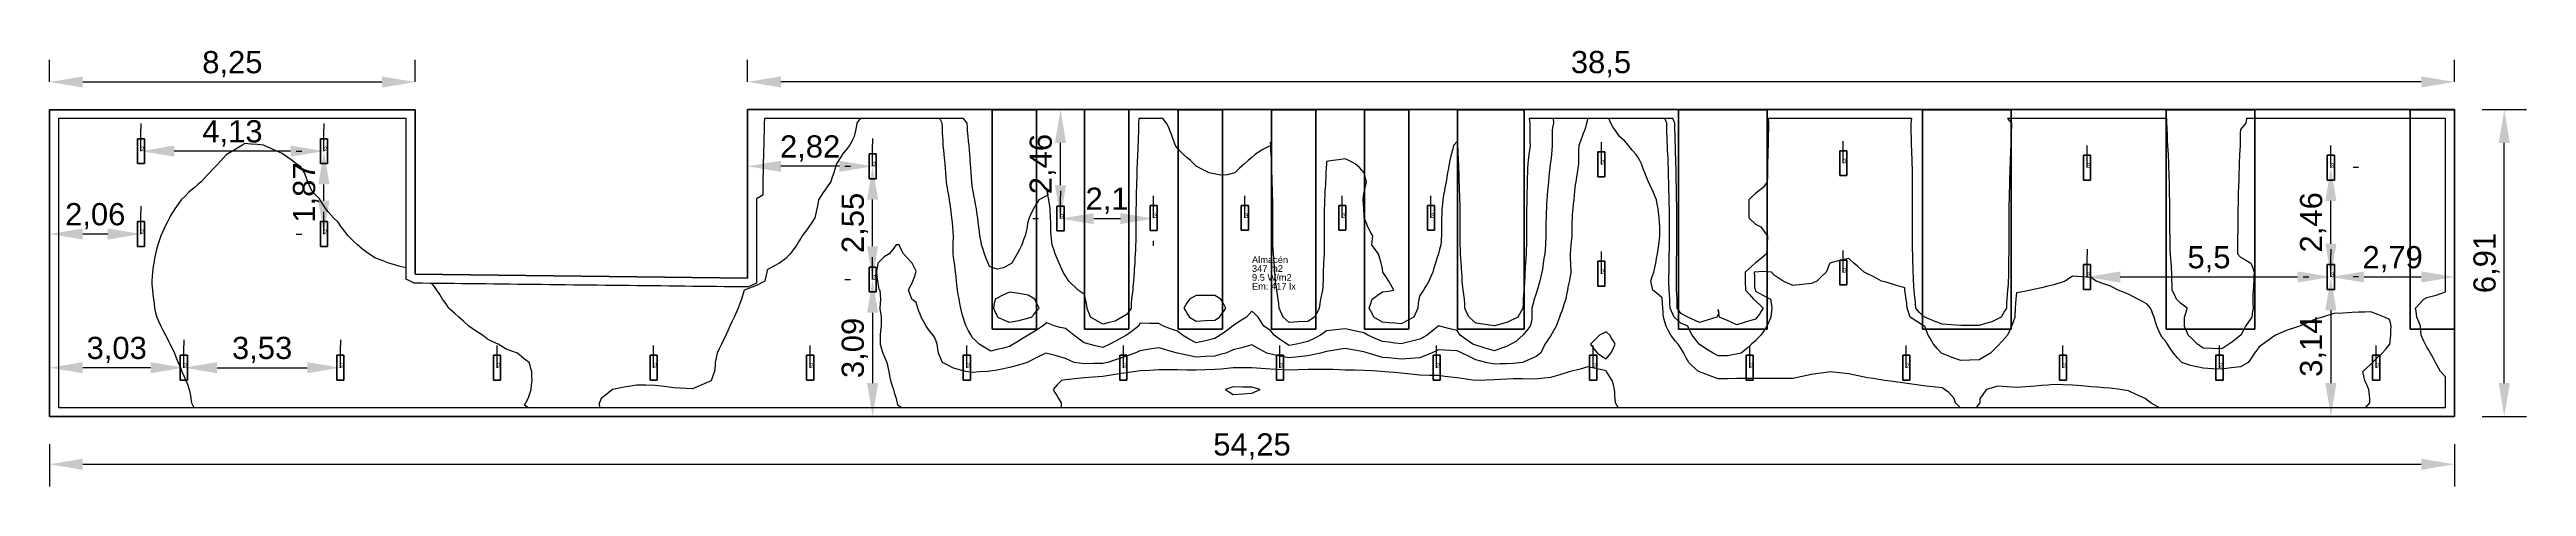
# Model space of a CAD drawing. Header units: millimetres. Extents: x 5.5 to 61.4, y 4.1 to 13.9.
import ezdxf

# ---------------------------------------------------------------- set-up
doc = ezdxf.new("R2010")
doc.units = ezdxf.units.MM
for name, color, linetype in [('DLXFURN', 5, 'Continuous'), ('DLXISO', 7, 'Continuous'), ('DLXLUM', 2, 'Continuous'), ('DLXLUMEX', 2, 'Continuous'), ('DLXSCENE', 7, 'Continuous'), ('DLXSUM', 9, 'Continuous'), ('MAPAS', 7, 'Continuous')]:
    doc.layers.add(name, color=color, linetype=linetype)
doc.layers.get('0').off()
doc.styles.get("Standard").update_dxf_attribs({"font": 'arial.ttf'})
doc.dimstyles.new('ISO-25', dxfattribs={"dimtxt": 0.5, "dimasz": 0.75, "dimexe": 0.5, "dimexo": 0.625, "dimgap": 0.1, "dimtad": 1, "dimtoh": 1, "dimtxsty": 'Standard', "dimcen": 2.5, "dimadec": 0, "dimazin": 0, "dimtfac": 1, "dimtmove": 0, "dimatfit": 3, "dimfxl": 1, "dimarcsym": 0})

# ---------------------------------------------------------------- blocks, each defined once
blk = doc.blocks.new('*U8')
for p, q in [((0.08, 0.28), (-0.08, 0.28)), ((-0.08, 0.28), (-0.08, -0.28)), ((-0.08, 0.28), (-0.08, -0.28)), ((-0.08, -0.28), (-0.08, 0.28)), ((-0.08, 0.28), (-0.08, 0.28)), ((0.08, 0.28), (-0.08, 0.28)), ((-0.08, 0.28), (-0.08, 0.28)), ((-0.08, 0.28), (0.08, 0.28)), ((-0.08, -0.28), (-0.08, 0.28)), ((-0.08, 0.28), (0.08, 0.28)), ((0.08, -0.28), (0.08, 0.28)), ((0.08, 0.28), (0.08, 0.28)), ((0.08, -0.28), (0.08, 0.28)), ((0.08, 0.28), (0.08, 0.28)), ((0.08, 0.28), (0.08, -0.28)), ((0.08, 0.28), (0.08, -0.28)), ((-0.08, -0.28), (0.08, -0.28)), ((-0.08, -0.28), (0.08, -0.28)), ((0.08, -0.28), (-0.08, -0.28)), ((-0.08, -0.28), (-0.08, -0.28)), ((-0.08, -0.28), (-0.08, -0.28)), ((0.08, -0.28), (-0.08, -0.28)), ((0.08, -0.28), (0.08, -0.28)), ((0.08, -0.28), (0.08, -0.28))]:
    blk.add_line(p, q)
at = {"color": 1}
blk.add_line((0, 0), (0, 0.5), dxfattribs=at)
at = {"layer": 'DLXLUMEX', "color": 7}
blk.add_text('3', height=0.1, dxfattribs=at).set_placement((0, 0))
blk = doc.blocks.new('*U9')
for p, q in [((0.08, 0.28), (-0.08, 0.28)), ((-0.08, 0.28), (-0.08, -0.28)), ((-0.08, 0.28), (-0.08, -0.28)), ((-0.08, -0.28), (-0.08, 0.28)), ((-0.08, 0.28), (-0.08, 0.28)), ((0.08, 0.28), (-0.08, 0.28)), ((-0.08, 0.28), (-0.08, 0.28)), ((-0.08, 0.28), (0.08, 0.28)), ((-0.08, -0.28), (-0.08, 0.28)), ((-0.08, 0.28), (0.08, 0.28)), ((0.08, -0.28), (0.08, 0.28)), ((0.08, 0.28), (0.08, 0.28)), ((0.08, -0.28), (0.08, 0.28)), ((0.08, 0.28), (0.08, 0.28)), ((0.08, 0.28), (0.08, -0.28)), ((0.08, 0.28), (0.08, -0.28)), ((-0.08, -0.28), (0.08, -0.28)), ((-0.08, -0.28), (0.08, -0.28)), ((0.08, -0.28), (-0.08, -0.28)), ((-0.08, -0.28), (-0.08, -0.28)), ((-0.08, -0.28), (-0.08, -0.28)), ((0.08, -0.28), (-0.08, -0.28)), ((0.08, -0.28), (0.08, -0.28)), ((0.08, -0.28), (0.08, -0.28))]:
    blk.add_line(p, q)
at = {"color": 1}
blk.add_line((0, 0), (0, 0.5), dxfattribs=at)
at = {"layer": 'DLXLUMEX', "color": 7}
blk.add_text('3', height=0.1, dxfattribs=at).set_placement((0, 0))
blk = doc.blocks.new('*U10')
for p, q in [((0.08, 0.28), (-0.08, 0.28)), ((-0.08, 0.28), (-0.08, -0.28)), ((-0.08, 0.28), (-0.08, -0.28)), ((-0.08, -0.28), (-0.08, 0.28)), ((-0.08, 0.28), (-0.08, 0.28)), ((0.08, 0.28), (-0.08, 0.28)), ((-0.08, 0.28), (-0.08, 0.28)), ((-0.08, 0.28), (0.08, 0.28)), ((-0.08, -0.28), (-0.08, 0.28)), ((-0.08, 0.28), (0.08, 0.28)), ((0.08, -0.28), (0.08, 0.28)), ((0.08, 0.28), (0.08, 0.28)), ((0.08, -0.28), (0.08, 0.28)), ((0.08, 0.28), (0.08, 0.28)), ((0.08, 0.28), (0.08, -0.28)), ((0.08, 0.28), (0.08, -0.28)), ((-0.08, -0.28), (0.08, -0.28)), ((-0.08, -0.28), (0.08, -0.28)), ((0.08, -0.28), (-0.08, -0.28)), ((-0.08, -0.28), (-0.08, -0.28)), ((-0.08, -0.28), (-0.08, -0.28)), ((0.08, -0.28), (-0.08, -0.28)), ((0.08, -0.28), (0.08, -0.28)), ((0.08, -0.28), (0.08, -0.28))]:
    blk.add_line(p, q)
at = {"color": 1}
blk.add_line((0, 0), (0, 0.5), dxfattribs=at)
at = {"layer": 'DLXLUMEX', "color": 7}
blk.add_text('3', height=0.1, dxfattribs=at).set_placement((0, 0))
blk = doc.blocks.new('*U11')
for p, q in [((0.08, 0.28), (-0.08, 0.28)), ((-0.08, 0.28), (-0.08, -0.28)), ((-0.08, 0.28), (-0.08, -0.28)), ((-0.08, -0.28), (-0.08, 0.28)), ((-0.08, 0.28), (-0.08, 0.28)), ((0.08, 0.28), (-0.08, 0.28)), ((-0.08, 0.28), (-0.08, 0.28)), ((-0.08, 0.28), (0.08, 0.28)), ((-0.08, -0.28), (-0.08, 0.28)), ((-0.08, 0.28), (0.08, 0.28)), ((0.08, -0.28), (0.08, 0.28)), ((0.08, 0.28), (0.08, 0.28)), ((0.08, -0.28), (0.08, 0.28)), ((0.08, 0.28), (0.08, 0.28)), ((0.08, 0.28), (0.08, -0.28)), ((0.08, 0.28), (0.08, -0.28)), ((-0.08, -0.28), (0.08, -0.28)), ((-0.08, -0.28), (0.08, -0.28)), ((0.08, -0.28), (-0.08, -0.28)), ((-0.08, -0.28), (-0.08, -0.28)), ((-0.08, -0.28), (-0.08, -0.28)), ((0.08, -0.28), (-0.08, -0.28)), ((0.08, -0.28), (0.08, -0.28)), ((0.08, -0.28), (0.08, -0.28))]:
    blk.add_line(p, q)
at = {"color": 1}
blk.add_line((0, 0), (0, 0.5), dxfattribs=at)
at = {"layer": 'DLXLUMEX', "color": 7}
blk.add_text('3', height=0.1, dxfattribs=at).set_placement((0, 0))
blk = doc.blocks.new('*U12')
for p, q in [((0.08, 0.28), (-0.08, 0.28)), ((-0.08, 0.28), (-0.08, -0.28)), ((-0.08, 0.28), (-0.08, -0.28)), ((-0.08, -0.28), (-0.08, 0.28)), ((-0.08, 0.28), (-0.08, 0.28)), ((0.08, 0.28), (-0.08, 0.28)), ((-0.08, 0.28), (-0.08, 0.28)), ((-0.08, 0.28), (0.08, 0.28)), ((-0.08, -0.28), (-0.08, 0.28)), ((-0.08, 0.28), (0.08, 0.28)), ((0.08, -0.28), (0.08, 0.28)), ((0.08, 0.28), (0.08, 0.28)), ((0.08, -0.28), (0.08, 0.28)), ((0.08, 0.28), (0.08, 0.28)), ((0.08, 0.28), (0.08, -0.28)), ((0.08, 0.28), (0.08, -0.28)), ((-0.08, -0.28), (0.08, -0.28)), ((-0.08, -0.28), (0.08, -0.28)), ((0.08, -0.28), (-0.08, -0.28)), ((-0.08, -0.28), (-0.08, -0.28)), ((-0.08, -0.28), (-0.08, -0.28)), ((0.08, -0.28), (-0.08, -0.28)), ((0.08, -0.28), (0.08, -0.28)), ((0.08, -0.28), (0.08, -0.28))]:
    blk.add_line(p, q)
at = {"color": 1}
blk.add_line((0, 0), (0, 0.5), dxfattribs=at)
at = {"layer": 'DLXLUMEX', "color": 7}
blk.add_text('3', height=0.1, dxfattribs=at).set_placement((0, 0))
blk = doc.blocks.new('*U13')
for p, q in [((0.08, 0.28), (-0.08, 0.28)), ((-0.08, 0.28), (-0.08, -0.28)), ((-0.08, 0.28), (-0.08, -0.28)), ((-0.08, -0.28), (-0.08, 0.28)), ((-0.08, 0.28), (-0.08, 0.28)), ((0.08, 0.28), (-0.08, 0.28)), ((-0.08, 0.28), (-0.08, 0.28)), ((-0.08, 0.28), (0.08, 0.28)), ((-0.08, -0.28), (-0.08, 0.28)), ((-0.08, 0.28), (0.08, 0.28)), ((0.08, -0.28), (0.08, 0.28)), ((0.08, 0.28), (0.08, 0.28)), ((0.08, -0.28), (0.08, 0.28)), ((0.08, 0.28), (0.08, 0.28)), ((0.08, 0.28), (0.08, -0.28)), ((0.08, 0.28), (0.08, -0.28)), ((-0.08, -0.28), (0.08, -0.28)), ((-0.08, -0.28), (0.08, -0.28)), ((0.08, -0.28), (-0.08, -0.28)), ((-0.08, -0.28), (-0.08, -0.28)), ((-0.08, -0.28), (-0.08, -0.28)), ((0.08, -0.28), (-0.08, -0.28)), ((0.08, -0.28), (0.08, -0.28)), ((0.08, -0.28), (0.08, -0.28))]:
    blk.add_line(p, q)
at = {"color": 1}
blk.add_line((0, 0), (0, 0.5), dxfattribs=at)
at = {"layer": 'DLXLUMEX', "color": 7}
blk.add_text('3', height=0.1, dxfattribs=at).set_placement((0, 0))
blk = doc.blocks.new('*U14')
for p, q in [((0.08, 0.28), (-0.08, 0.28)), ((-0.08, 0.28), (-0.08, -0.28)), ((-0.08, 0.28), (-0.08, -0.28)), ((-0.08, -0.28), (-0.08, 0.28)), ((-0.08, 0.28), (-0.08, 0.28)), ((0.08, 0.28), (-0.08, 0.28)), ((-0.08, 0.28), (-0.08, 0.28)), ((-0.08, 0.28), (0.08, 0.28)), ((-0.08, -0.28), (-0.08, 0.28)), ((-0.08, 0.28), (0.08, 0.28)), ((0.08, -0.28), (0.08, 0.28)), ((0.08, 0.28), (0.08, 0.28)), ((0.08, -0.28), (0.08, 0.28)), ((0.08, 0.28), (0.08, 0.28)), ((0.08, 0.28), (0.08, -0.28)), ((0.08, 0.28), (0.08, -0.28)), ((-0.08, -0.28), (0.08, -0.28)), ((-0.08, -0.28), (0.08, -0.28)), ((0.08, -0.28), (-0.08, -0.28)), ((-0.08, -0.28), (-0.08, -0.28)), ((-0.08, -0.28), (-0.08, -0.28)), ((0.08, -0.28), (-0.08, -0.28)), ((0.08, -0.28), (0.08, -0.28)), ((0.08, -0.28), (0.08, -0.28))]:
    blk.add_line(p, q)
at = {"color": 1}
blk.add_line((0, 0), (0, 0.5), dxfattribs=at)
at = {"layer": 'DLXLUMEX', "color": 7}
blk.add_text('3', height=0.1, dxfattribs=at).set_placement((0, 0))
blk = doc.blocks.new('*U15')
for p, q in [((0.08, 0.28), (-0.08, 0.28)), ((-0.08, 0.28), (-0.08, -0.28)), ((-0.08, 0.28), (-0.08, -0.28)), ((-0.08, -0.28), (-0.08, 0.28)), ((-0.08, 0.28), (-0.08, 0.28)), ((0.08, 0.28), (-0.08, 0.28)), ((-0.08, 0.28), (-0.08, 0.28)), ((-0.08, 0.28), (0.08, 0.28)), ((-0.08, -0.28), (-0.08, 0.28)), ((-0.08, 0.28), (0.08, 0.28)), ((0.08, -0.28), (0.08, 0.28)), ((0.08, 0.28), (0.08, 0.28)), ((0.08, 0.28), (0.08, 0.28)), ((0.08, 0.28), (0.08, -0.28)), ((0.08, -0.28), (0.08, 0.28)), ((0.08, 0.28), (0.08, -0.28)), ((-0.08, -0.28), (0.08, -0.28)), ((-0.08, -0.28), (0.08, -0.28)), ((0.08, -0.28), (-0.08, -0.28)), ((-0.08, -0.28), (-0.08, -0.28)), ((-0.08, -0.28), (-0.08, -0.28)), ((0.08, -0.28), (-0.08, -0.28)), ((0.08, -0.28), (0.08, -0.28)), ((0.08, -0.28), (0.08, -0.28))]:
    blk.add_line(p, q)
at = {"color": 1}
blk.add_line((0, 0), (0, 0.5), dxfattribs=at)
at = {"layer": 'DLXLUMEX', "color": 7}
blk.add_text('3', height=0.1, dxfattribs=at).set_placement((0, 0))
blk = doc.blocks.new('*U16')
for p, q in [((0.08, 0.28), (-0.08, 0.28)), ((-0.08, 0.28), (-0.08, -0.28)), ((-0.08, 0.28), (-0.08, -0.28)), ((-0.08, -0.28), (-0.08, 0.28)), ((-0.08, 0.28), (-0.08, 0.28)), ((0.08, 0.28), (-0.08, 0.28)), ((-0.08, 0.28), (-0.08, 0.28)), ((-0.08, 0.28), (0.08, 0.28)), ((-0.08, -0.28), (-0.08, 0.28)), ((-0.08, 0.28), (0.08, 0.28)), ((0.08, -0.28), (0.08, 0.28)), ((0.08, 0.28), (0.08, 0.28)), ((0.08, -0.28), (0.08, 0.28)), ((0.08, 0.28), (0.08, 0.28)), ((0.08, 0.28), (0.08, -0.28)), ((0.08, 0.28), (0.08, -0.28)), ((-0.08, -0.28), (0.08, -0.28)), ((-0.08, -0.28), (0.08, -0.28)), ((0.08, -0.28), (-0.08, -0.28)), ((-0.08, -0.28), (-0.08, -0.28)), ((-0.08, -0.28), (-0.08, -0.28)), ((0.08, -0.28), (-0.08, -0.28)), ((0.08, -0.28), (0.08, -0.28)), ((0.08, -0.28), (0.08, -0.28))]:
    blk.add_line(p, q)
at = {"color": 1}
blk.add_line((0, 0), (0, 0.5), dxfattribs=at)
at = {"layer": 'DLXLUMEX', "color": 7}
blk.add_text('3', height=0.1, dxfattribs=at).set_placement((0, 0))
blk = doc.blocks.new('*U17')
for p, q in [((0.08, 0.28), (-0.08, 0.28)), ((-0.08, 0.28), (-0.08, -0.28)), ((-0.08, -0.28), (-0.08, 0.28)), ((-0.08, 0.28), (-0.08, 0.28)), ((-0.08, 0.28), (-0.08, -0.28)), ((0.08, 0.28), (-0.08, 0.28)), ((-0.08, 0.28), (-0.08, 0.28)), ((-0.08, 0.28), (0.08, 0.28)), ((-0.08, -0.28), (-0.08, 0.28)), ((-0.08, 0.28), (0.08, 0.28)), ((0.08, -0.28), (0.08, 0.28)), ((0.08, 0.28), (0.08, 0.28)), ((0.08, -0.28), (0.08, 0.28)), ((0.08, 0.28), (0.08, 0.28)), ((0.08, 0.28), (0.08, -0.28)), ((0.08, 0.28), (0.08, -0.28)), ((-0.08, -0.28), (0.08, -0.28)), ((-0.08, -0.28), (0.08, -0.28)), ((0.08, -0.28), (-0.08, -0.28)), ((-0.08, -0.28), (-0.08, -0.28)), ((-0.08, -0.28), (-0.08, -0.28)), ((0.08, -0.28), (-0.08, -0.28)), ((0.08, -0.28), (0.08, -0.28)), ((0.08, -0.28), (0.08, -0.28))]:
    blk.add_line(p, q)
at = {"color": 1}
blk.add_line((0, 0), (0, 0.5), dxfattribs=at)
at = {"layer": 'DLXLUMEX', "color": 7}
blk.add_text('3', height=0.1, dxfattribs=at).set_placement((0, 0))
blk = doc.blocks.new('*U18')
for p, q in [((0.08, 0.28), (-0.08, 0.28)), ((-0.08, 0.28), (-0.08, -0.28)), ((-0.08, 0.28), (-0.08, -0.28)), ((-0.08, -0.28), (-0.08, 0.28)), ((-0.08, 0.28), (-0.08, 0.28)), ((0.08, 0.28), (-0.08, 0.28)), ((-0.08, 0.28), (-0.08, 0.28)), ((-0.08, 0.28), (0.08, 0.28)), ((-0.08, -0.28), (-0.08, 0.28)), ((-0.08, 0.28), (0.08, 0.28)), ((0.08, -0.28), (0.08, 0.28)), ((0.08, 0.28), (0.08, 0.28)), ((0.08, -0.28), (0.08, 0.28)), ((0.08, 0.28), (0.08, 0.28)), ((0.08, 0.28), (0.08, -0.28)), ((0.08, 0.28), (0.08, -0.28)), ((-0.08, -0.28), (0.08, -0.28)), ((-0.08, -0.28), (0.08, -0.28)), ((0.08, -0.28), (-0.08, -0.28)), ((-0.08, -0.28), (-0.08, -0.28)), ((-0.08, -0.28), (-0.08, -0.28)), ((0.08, -0.28), (-0.08, -0.28)), ((0.08, -0.28), (0.08, -0.28)), ((0.08, -0.28), (0.08, -0.28))]:
    blk.add_line(p, q)
at = {"color": 1}
blk.add_line((0, 0), (0, 0.5), dxfattribs=at)
at = {"layer": 'DLXLUMEX', "color": 7}
blk.add_text('3', height=0.1, dxfattribs=at).set_placement((0, 0))
blk = doc.blocks.new('*U19')
for p, q in [((0.08, 0.28), (-0.08, 0.28)), ((-0.08, 0.28), (-0.08, -0.28)), ((-0.08, -0.28), (-0.08, 0.28)), ((-0.08, 0.28), (-0.08, 0.28)), ((-0.08, 0.28), (-0.08, -0.28)), ((0.08, 0.28), (-0.08, 0.28)), ((-0.08, 0.28), (-0.08, 0.28)), ((-0.08, 0.28), (0.08, 0.28)), ((-0.08, -0.28), (-0.08, 0.28)), ((-0.08, 0.28), (0.08, 0.28)), ((0.08, -0.28), (0.08, 0.28)), ((0.08, 0.28), (0.08, 0.28)), ((0.08, -0.28), (0.08, 0.28)), ((0.08, 0.28), (0.08, 0.28)), ((0.08, 0.28), (0.08, -0.28)), ((0.08, 0.28), (0.08, -0.28)), ((-0.08, -0.28), (0.08, -0.28)), ((-0.08, -0.28), (0.08, -0.28)), ((0.08, -0.28), (-0.08, -0.28)), ((-0.08, -0.28), (-0.08, -0.28)), ((-0.08, -0.28), (-0.08, -0.28)), ((0.08, -0.28), (-0.08, -0.28)), ((0.08, -0.28), (0.08, -0.28)), ((0.08, -0.28), (0.08, -0.28))]:
    blk.add_line(p, q)
at = {"color": 1}
blk.add_line((0, 0), (0, 0.5), dxfattribs=at)
at = {"layer": 'DLXLUMEX', "color": 7}
blk.add_text('3', height=0.1, dxfattribs=at).set_placement((0, 0))
blk = doc.blocks.new('*U20')
for p, q in [((0.08, 0.28), (-0.08, 0.28)), ((-0.08, 0.28), (-0.08, -0.28)), ((-0.08, 0.28), (-0.08, -0.28)), ((-0.08, -0.28), (-0.08, 0.28)), ((-0.08, 0.28), (-0.08, 0.28)), ((0.08, 0.28), (-0.08, 0.28)), ((-0.08, 0.28), (-0.08, 0.28)), ((-0.08, 0.28), (0.08, 0.28)), ((-0.08, -0.28), (-0.08, 0.28)), ((-0.08, 0.28), (0.08, 0.28)), ((0.08, -0.28), (0.08, 0.28)), ((0.08, 0.28), (0.08, 0.28)), ((0.08, -0.28), (0.08, 0.28)), ((0.08, 0.28), (0.08, 0.28)), ((0.08, 0.28), (0.08, -0.28)), ((0.08, 0.28), (0.08, -0.28)), ((-0.08, -0.28), (0.08, -0.28)), ((-0.08, -0.28), (0.08, -0.28)), ((0.08, -0.28), (-0.08, -0.28)), ((-0.08, -0.28), (-0.08, -0.28)), ((-0.08, -0.28), (-0.08, -0.28)), ((0.08, -0.28), (-0.08, -0.28)), ((0.08, -0.28), (0.08, -0.28)), ((0.08, -0.28), (0.08, -0.28))]:
    blk.add_line(p, q)
at = {"color": 1}
blk.add_line((0, 0), (0, 0.5), dxfattribs=at)
at = {"layer": 'DLXLUMEX', "color": 7}
blk.add_text('3', height=0.1, dxfattribs=at).set_placement((0, 0))
blk = doc.blocks.new('*U21')
for p, q in [((0.08, 0.28), (-0.08, 0.28)), ((-0.08, 0.28), (-0.08, -0.28)), ((-0.08, 0.28), (-0.08, -0.28)), ((-0.08, -0.28), (-0.08, 0.28)), ((-0.08, 0.28), (-0.08, 0.28)), ((0.08, 0.28), (-0.08, 0.28)), ((-0.08, 0.28), (-0.08, 0.28)), ((-0.08, 0.28), (0.08, 0.28)), ((-0.08, -0.28), (-0.08, 0.28)), ((-0.08, 0.28), (0.08, 0.28)), ((0.08, -0.28), (0.08, 0.28)), ((0.08, 0.28), (0.08, 0.28)), ((0.08, -0.28), (0.08, 0.28)), ((0.08, 0.28), (0.08, 0.28)), ((0.08, 0.28), (0.08, -0.28)), ((0.08, 0.28), (0.08, -0.28)), ((-0.08, -0.28), (0.08, -0.28)), ((-0.08, -0.28), (0.08, -0.28)), ((0.08, -0.28), (-0.08, -0.28)), ((-0.08, -0.28), (-0.08, -0.28)), ((-0.08, -0.28), (-0.08, -0.28)), ((0.08, -0.28), (-0.08, -0.28)), ((0.08, -0.28), (0.08, -0.28)), ((0.08, -0.28), (0.08, -0.28))]:
    blk.add_line(p, q)
at = {"color": 1}
blk.add_line((0, 0), (0, 0.5), dxfattribs=at)
at = {"layer": 'DLXLUMEX', "color": 7}
blk.add_text('2', height=0.1, dxfattribs=at).set_placement((0, 0))
blk = doc.blocks.new('*U22')
for p, q in [((0.08, 0.28), (-0.08, 0.28)), ((-0.08, 0.28), (-0.08, -0.28)), ((-0.08, 0.28), (-0.08, -0.28)), ((-0.08, -0.28), (-0.08, 0.28)), ((-0.08, 0.28), (-0.08, 0.28)), ((0.08, 0.28), (-0.08, 0.28)), ((-0.08, 0.28), (-0.08, 0.28)), ((-0.08, 0.28), (0.08, 0.28)), ((-0.08, -0.28), (-0.08, 0.28)), ((-0.08, 0.28), (0.08, 0.28)), ((0.08, -0.28), (0.08, 0.28)), ((0.08, 0.28), (0.08, 0.28)), ((0.08, -0.28), (0.08, 0.28)), ((0.08, 0.28), (0.08, 0.28)), ((0.08, 0.28), (0.08, -0.28)), ((0.08, 0.28), (0.08, -0.28)), ((-0.08, -0.28), (0.08, -0.28)), ((-0.08, -0.28), (0.08, -0.28)), ((0.08, -0.28), (-0.08, -0.28)), ((-0.08, -0.28), (-0.08, -0.28)), ((-0.08, -0.28), (-0.08, -0.28)), ((0.08, -0.28), (-0.08, -0.28)), ((0.08, -0.28), (0.08, -0.28)), ((0.08, -0.28), (0.08, -0.28))]:
    blk.add_line(p, q)
at = {"color": 1}
blk.add_line((0, 0), (0, 0.5), dxfattribs=at)
at = {"layer": 'DLXLUMEX', "color": 7}
blk.add_text('2', height=0.1, dxfattribs=at).set_placement((0, 0))
blk = doc.blocks.new('*U23')
for p, q in [((0.08, 0.28), (-0.08, 0.28)), ((-0.08, 0.28), (-0.08, -0.28)), ((-0.08, 0.28), (-0.08, -0.28)), ((-0.08, -0.28), (-0.08, 0.28)), ((-0.08, 0.28), (-0.08, 0.28)), ((0.08, 0.28), (-0.08, 0.28)), ((-0.08, 0.28), (-0.08, 0.28)), ((-0.08, 0.28), (0.08, 0.28)), ((-0.08, -0.28), (-0.08, 0.28)), ((-0.08, 0.28), (0.08, 0.28)), ((0.08, -0.28), (0.08, 0.28)), ((0.08, 0.28), (0.08, 0.28)), ((0.08, -0.28), (0.08, 0.28)), ((0.08, 0.28), (0.08, 0.28)), ((0.08, 0.28), (0.08, -0.28)), ((0.08, 0.28), (0.08, -0.28)), ((-0.08, -0.28), (0.08, -0.28)), ((-0.08, -0.28), (0.08, -0.28)), ((0.08, -0.28), (-0.08, -0.28)), ((-0.08, -0.28), (-0.08, -0.28)), ((-0.08, -0.28), (-0.08, -0.28)), ((0.08, -0.28), (-0.08, -0.28)), ((0.08, -0.28), (0.08, -0.28)), ((0.08, -0.28), (0.08, -0.28))]:
    blk.add_line(p, q)
at = {"color": 1}
blk.add_line((0, 0), (0, 0.5), dxfattribs=at)
at = {"layer": 'DLXLUMEX', "color": 7}
blk.add_text('2', height=0.1, dxfattribs=at).set_placement((0, 0))
blk = doc.blocks.new('*U24')
for p, q in [((0.08, 0.28), (-0.08, 0.28)), ((-0.08, 0.28), (-0.08, -0.28)), ((-0.08, 0.28), (-0.08, -0.28)), ((-0.08, -0.28), (-0.08, 0.28)), ((-0.08, 0.28), (-0.08, 0.28)), ((0.08, 0.28), (-0.08, 0.28)), ((-0.08, 0.28), (-0.08, 0.28)), ((-0.08, 0.28), (0.08, 0.28)), ((-0.08, -0.28), (-0.08, 0.28)), ((-0.08, 0.28), (0.08, 0.28)), ((0.08, -0.28), (0.08, 0.28)), ((0.08, 0.28), (0.08, 0.28)), ((0.08, -0.28), (0.08, 0.28)), ((0.08, 0.28), (0.08, 0.28)), ((0.08, 0.28), (0.08, -0.28)), ((0.08, 0.28), (0.08, -0.28)), ((-0.08, -0.28), (0.08, -0.28)), ((-0.08, -0.28), (0.08, -0.28)), ((0.08, -0.28), (-0.08, -0.28)), ((-0.08, -0.28), (-0.08, -0.28)), ((-0.08, -0.28), (-0.08, -0.28)), ((0.08, -0.28), (-0.08, -0.28)), ((0.08, -0.28), (0.08, -0.28)), ((0.08, -0.28), (0.08, -0.28))]:
    blk.add_line(p, q)
at = {"color": 1}
blk.add_line((0, 0), (0, 0.5), dxfattribs=at)
at = {"layer": 'DLXLUMEX', "color": 7}
blk.add_text('2', height=0.1, dxfattribs=at).set_placement((0, 0))
blk = doc.blocks.new('*U25')
for p, q in [((0.08, 0.28), (-0.08, 0.28)), ((-0.08, 0.28), (-0.08, -0.28)), ((-0.08, 0.28), (-0.08, -0.28)), ((-0.08, -0.28), (-0.08, 0.28)), ((-0.08, 0.28), (-0.08, 0.28)), ((0.08, 0.28), (-0.08, 0.28)), ((-0.08, 0.28), (-0.08, 0.28)), ((-0.08, 0.28), (0.08, 0.28)), ((-0.08, -0.28), (-0.08, 0.28)), ((-0.08, 0.28), (0.08, 0.28)), ((0.08, -0.28), (0.08, 0.28)), ((0.08, 0.28), (0.08, 0.28)), ((0.08, -0.28), (0.08, 0.28)), ((0.08, 0.28), (0.08, 0.28)), ((0.08, 0.28), (0.08, -0.28)), ((0.08, 0.28), (0.08, -0.28)), ((-0.08, -0.28), (0.08, -0.28)), ((-0.08, -0.28), (0.08, -0.28)), ((0.08, -0.28), (-0.08, -0.28)), ((-0.08, -0.28), (-0.08, -0.28)), ((-0.08, -0.28), (-0.08, -0.28)), ((0.08, -0.28), (-0.08, -0.28)), ((0.08, -0.28), (0.08, -0.28)), ((0.08, -0.28), (0.08, -0.28))]:
    blk.add_line(p, q)
at = {"color": 1}
blk.add_line((0, 0), (0, 0.5), dxfattribs=at)
at = {"layer": 'DLXLUMEX', "color": 7}
blk.add_text('2', height=0.1, dxfattribs=at).set_placement((0, 0))
blk = doc.blocks.new('*U26')
for p, q in [((0.08, 0.28), (-0.08, 0.28)), ((-0.08, 0.28), (-0.08, -0.28)), ((-0.08, 0.28), (-0.08, -0.28)), ((-0.08, -0.28), (-0.08, 0.28)), ((-0.08, 0.28), (-0.08, 0.28)), ((0.08, 0.28), (-0.08, 0.28)), ((-0.08, 0.28), (-0.08, 0.28)), ((-0.08, 0.28), (0.08, 0.28)), ((-0.08, -0.28), (-0.08, 0.28)), ((-0.08, 0.28), (0.08, 0.28)), ((0.08, -0.28), (0.08, 0.28)), ((0.08, 0.28), (0.08, 0.28)), ((0.08, -0.28), (0.08, 0.28)), ((0.08, 0.28), (0.08, 0.28)), ((0.08, 0.28), (0.08, -0.28)), ((0.08, 0.28), (0.08, -0.28)), ((-0.08, -0.28), (0.08, -0.28)), ((0.08, -0.28), (-0.08, -0.28)), ((-0.08, -0.28), (-0.08, -0.28)), ((-0.08, -0.28), (0.08, -0.28)), ((-0.08, -0.28), (-0.08, -0.28)), ((0.08, -0.28), (-0.08, -0.28)), ((0.08, -0.28), (0.08, -0.28)), ((0.08, -0.28), (0.08, -0.28))]:
    blk.add_line(p, q)
at = {"color": 1}
blk.add_line((0, 0), (0, 0.5), dxfattribs=at)
at = {"layer": 'DLXLUMEX', "color": 7}
blk.add_text('2', height=0.1, dxfattribs=at).set_placement((0, 0))
blk = doc.blocks.new('*U27')
for p, q in [((0.08, 0.28), (-0.08, 0.28)), ((-0.08, 0.28), (-0.08, -0.28)), ((-0.08, 0.28), (-0.08, -0.28)), ((-0.08, -0.28), (-0.08, 0.28)), ((-0.08, 0.28), (-0.08, 0.28)), ((0.08, 0.28), (-0.08, 0.28)), ((-0.08, 0.28), (-0.08, 0.28)), ((-0.08, 0.28), (0.08, 0.28)), ((-0.08, -0.28), (-0.08, 0.28)), ((-0.08, 0.28), (0.08, 0.28)), ((0.08, -0.28), (0.08, 0.28)), ((0.08, 0.28), (0.08, 0.28)), ((0.08, -0.28), (0.08, 0.28)), ((0.08, 0.28), (0.08, 0.28)), ((0.08, 0.28), (0.08, -0.28)), ((0.08, 0.28), (0.08, -0.28)), ((-0.08, -0.28), (0.08, -0.28)), ((-0.08, -0.28), (0.08, -0.28)), ((0.08, -0.28), (-0.08, -0.28)), ((-0.08, -0.28), (-0.08, -0.28)), ((-0.08, -0.28), (-0.08, -0.28)), ((0.08, -0.28), (-0.08, -0.28)), ((0.08, -0.28), (0.08, -0.28)), ((0.08, -0.28), (0.08, -0.28))]:
    blk.add_line(p, q)
at = {"color": 1}
blk.add_line((0, 0), (0, 0.5), dxfattribs=at)
at = {"layer": 'DLXLUMEX', "color": 7}
blk.add_text('2', height=0.1, dxfattribs=at).set_placement((0, 0))
blk = doc.blocks.new('*U28')
for p, q in [((0.08, 0.28), (-0.08, 0.28)), ((-0.08, 0.28), (-0.08, -0.28)), ((-0.08, 0.28), (-0.08, -0.28)), ((-0.08, -0.28), (-0.08, 0.28)), ((-0.08, 0.28), (-0.08, 0.28)), ((-0.08, 0.28), (-0.08, 0.28)), ((-0.08, 0.28), (0.08, 0.28)), ((0.08, 0.28), (-0.08, 0.28)), ((-0.08, -0.28), (-0.08, 0.28)), ((-0.08, 0.28), (0.08, 0.28)), ((0.08, -0.28), (0.08, 0.28)), ((0.08, 0.28), (0.08, 0.28)), ((0.08, -0.28), (0.08, 0.28)), ((0.08, 0.28), (0.08, 0.28)), ((0.08, 0.28), (0.08, -0.28)), ((0.08, 0.28), (0.08, -0.28)), ((-0.08, -0.28), (0.08, -0.28)), ((-0.08, -0.28), (0.08, -0.28)), ((0.08, -0.28), (-0.08, -0.28)), ((-0.08, -0.28), (-0.08, -0.28)), ((-0.08, -0.28), (-0.08, -0.28)), ((0.08, -0.28), (-0.08, -0.28)), ((0.08, -0.28), (0.08, -0.28)), ((0.08, -0.28), (0.08, -0.28))]:
    blk.add_line(p, q)
at = {"color": 1}
blk.add_line((0, 0), (0, 0.5), dxfattribs=at)
at = {"layer": 'DLXLUMEX', "color": 7}
blk.add_text('2', height=0.1, dxfattribs=at).set_placement((0, 0))
blk = doc.blocks.new('*U29')
for p, q in [((0.08, 0.28), (-0.08, 0.28)), ((-0.08, 0.28), (-0.08, -0.28)), ((-0.08, 0.28), (-0.08, -0.28)), ((-0.08, -0.28), (-0.08, 0.28)), ((-0.08, 0.28), (-0.08, 0.28)), ((0.08, 0.28), (-0.08, 0.28)), ((-0.08, 0.28), (-0.08, 0.28)), ((-0.08, 0.28), (0.08, 0.28)), ((-0.08, -0.28), (-0.08, 0.28)), ((-0.08, 0.28), (0.08, 0.28)), ((0.08, -0.28), (0.08, 0.28)), ((0.08, 0.28), (0.08, 0.28)), ((0.08, -0.28), (0.08, 0.28)), ((0.08, 0.28), (0.08, 0.28)), ((0.08, 0.28), (0.08, -0.28)), ((0.08, 0.28), (0.08, -0.28)), ((-0.08, -0.28), (0.08, -0.28)), ((-0.08, -0.28), (0.08, -0.28)), ((0.08, -0.28), (-0.08, -0.28)), ((-0.08, -0.28), (-0.08, -0.28)), ((-0.08, -0.28), (-0.08, -0.28)), ((0.08, -0.28), (-0.08, -0.28)), ((0.08, -0.28), (0.08, -0.28)), ((0.08, -0.28), (0.08, -0.28))]:
    blk.add_line(p, q)
at = {"color": 1}
blk.add_line((0, 0), (0, 0.5), dxfattribs=at)
at = {"layer": 'DLXLUMEX', "color": 7}
blk.add_text('2', height=0.1, dxfattribs=at).set_placement((0, 0))
blk = doc.blocks.new('*U30')
for p, q in [((0.08, 0.28), (-0.08, 0.28)), ((-0.08, 0.28), (-0.08, -0.28)), ((-0.08, 0.28), (-0.08, -0.28)), ((-0.08, -0.28), (-0.08, 0.28)), ((-0.08, 0.28), (-0.08, 0.28)), ((0.08, 0.28), (-0.08, 0.28)), ((-0.08, 0.28), (-0.08, 0.28)), ((-0.08, 0.28), (0.08, 0.28)), ((-0.08, -0.28), (-0.08, 0.28)), ((-0.08, 0.28), (0.08, 0.28)), ((0.08, -0.28), (0.08, 0.28)), ((0.08, 0.28), (0.08, 0.28)), ((0.08, -0.28), (0.08, 0.28)), ((0.08, 0.28), (0.08, 0.28)), ((0.08, 0.28), (0.08, -0.28)), ((0.08, 0.28), (0.08, -0.28)), ((-0.08, -0.28), (0.08, -0.28)), ((-0.08, -0.28), (0.08, -0.28)), ((0.08, -0.28), (-0.08, -0.28)), ((-0.08, -0.28), (-0.08, -0.28)), ((-0.08, -0.28), (-0.08, -0.28)), ((0.08, -0.28), (-0.08, -0.28)), ((0.08, -0.28), (0.08, -0.28)), ((0.08, -0.28), (0.08, -0.28))]:
    blk.add_line(p, q)
at = {"color": 1}
blk.add_line((0, 0), (0, 0.5), dxfattribs=at)
at = {"layer": 'DLXLUMEX', "color": 7}
blk.add_text('2', height=0.1, dxfattribs=at).set_placement((0, 0))
blk = doc.blocks.new('*U31')
for p, q in [((0.08, 0.28), (-0.08, 0.28)), ((-0.08, 0.28), (-0.08, -0.28)), ((-0.08, 0.28), (-0.08, -0.28)), ((-0.08, -0.28), (-0.08, 0.28)), ((-0.08, 0.28), (-0.08, 0.28)), ((0.08, 0.28), (-0.08, 0.28)), ((-0.08, 0.28), (-0.08, 0.28)), ((-0.08, 0.28), (0.08, 0.28)), ((-0.08, -0.28), (-0.08, 0.28)), ((-0.08, 0.28), (0.08, 0.28)), ((0.08, -0.28), (0.08, 0.28)), ((0.08, 0.28), (0.08, 0.28)), ((0.08, -0.28), (0.08, 0.28)), ((0.08, 0.28), (0.08, 0.28)), ((0.08, 0.28), (0.08, -0.28)), ((0.08, 0.28), (0.08, -0.28)), ((-0.08, -0.28), (0.08, -0.28)), ((-0.08, -0.28), (0.08, -0.28)), ((0.08, -0.28), (-0.08, -0.28)), ((-0.08, -0.28), (-0.08, -0.28)), ((-0.08, -0.28), (-0.08, -0.28)), ((0.08, -0.28), (-0.08, -0.28)), ((0.08, -0.28), (0.08, -0.28)), ((0.08, -0.28), (0.08, -0.28))]:
    blk.add_line(p, q)
at = {"color": 1}
blk.add_line((0, 0), (0, 0.5), dxfattribs=at)
at = {"layer": 'DLXLUMEX', "color": 7}
blk.add_text('2', height=0.1, dxfattribs=at).set_placement((0, 0))
blk = doc.blocks.new('*U32')
for p, q in [((0.08, 0.28), (-0.08, 0.28)), ((-0.08, 0.28), (-0.08, -0.28)), ((-0.08, 0.28), (-0.08, -0.28)), ((-0.08, -0.28), (-0.08, 0.28)), ((-0.08, 0.28), (-0.08, 0.28)), ((0.08, 0.28), (-0.08, 0.28)), ((-0.08, 0.28), (-0.08, 0.28)), ((-0.08, 0.28), (0.08, 0.28)), ((-0.08, -0.28), (-0.08, 0.28)), ((-0.08, 0.28), (0.08, 0.28)), ((0.08, -0.28), (0.08, 0.28)), ((0.08, 0.28), (0.08, 0.28)), ((0.08, -0.28), (0.08, 0.28)), ((0.08, 0.28), (0.08, 0.28)), ((0.08, 0.28), (0.08, -0.28)), ((0.08, 0.28), (0.08, -0.28)), ((-0.08, -0.28), (0.08, -0.28)), ((-0.08, -0.28), (0.08, -0.28)), ((0.08, -0.28), (-0.08, -0.28)), ((-0.08, -0.28), (-0.08, -0.28)), ((-0.08, -0.28), (-0.08, -0.28)), ((0.08, -0.28), (-0.08, -0.28)), ((0.08, -0.28), (0.08, -0.28)), ((0.08, -0.28), (0.08, -0.28))]:
    blk.add_line(p, q)
at = {"color": 1}
blk.add_line((0, 0), (0, 0.5), dxfattribs=at)
at = {"layer": 'DLXLUMEX', "color": 7}
blk.add_text('2', height=0.1, dxfattribs=at).set_placement((0, 0))
blk = doc.blocks.new('*U33')
for p, q in [((0.08, 0.28), (-0.08, 0.28)), ((-0.08, 0.28), (-0.08, -0.28)), ((-0.08, 0.28), (-0.08, -0.28)), ((-0.08, -0.28), (-0.08, 0.28)), ((-0.08, 0.28), (-0.08, 0.28)), ((0.08, 0.28), (-0.08, 0.28)), ((-0.08, 0.28), (-0.08, 0.28)), ((-0.08, 0.28), (0.08, 0.28)), ((-0.08, -0.28), (-0.08, 0.28)), ((-0.08, 0.28), (0.08, 0.28)), ((0.08, -0.28), (0.08, 0.28)), ((0.08, 0.28), (0.08, 0.28)), ((0.08, -0.28), (0.08, 0.28)), ((0.08, 0.28), (0.08, 0.28)), ((0.08, 0.28), (0.08, -0.28)), ((0.08, 0.28), (0.08, -0.28)), ((-0.08, -0.28), (0.08, -0.28)), ((-0.08, -0.28), (0.08, -0.28)), ((0.08, -0.28), (-0.08, -0.28)), ((-0.08, -0.28), (-0.08, -0.28)), ((-0.08, -0.28), (-0.08, -0.28)), ((0.08, -0.28), (-0.08, -0.28)), ((0.08, -0.28), (0.08, -0.28)), ((0.08, -0.28), (0.08, -0.28))]:
    blk.add_line(p, q)
at = {"color": 1}
blk.add_line((0, 0), (0, 0.5), dxfattribs=at)
at = {"layer": 'DLXLUMEX', "color": 7}
blk.add_text('2', height=0.1, dxfattribs=at).set_placement((0, 0))
blk = doc.blocks.new('*U34')
for p, q in [((0.08, 0.28), (-0.08, 0.28)), ((-0.08, 0.28), (-0.08, -0.28)), ((-0.08, 0.28), (-0.08, -0.28)), ((-0.08, -0.28), (-0.08, 0.28)), ((-0.08, 0.28), (-0.08, 0.28)), ((0.08, 0.28), (-0.08, 0.28)), ((-0.08, 0.28), (-0.08, 0.28)), ((-0.08, 0.28), (0.08, 0.28)), ((-0.08, -0.28), (-0.08, 0.28)), ((-0.08, 0.28), (0.08, 0.28)), ((0.08, -0.28), (0.08, 0.28)), ((0.08, 0.28), (0.08, 0.28)), ((0.08, -0.28), (0.08, 0.28)), ((0.08, 0.28), (0.08, 0.28)), ((0.08, 0.28), (0.08, -0.28)), ((0.08, 0.28), (0.08, -0.28)), ((-0.08, -0.28), (0.08, -0.28)), ((-0.08, -0.28), (0.08, -0.28)), ((0.08, -0.28), (-0.08, -0.28)), ((-0.08, -0.28), (-0.08, -0.28)), ((-0.08, -0.28), (-0.08, -0.28)), ((0.08, -0.28), (-0.08, -0.28)), ((0.08, -0.28), (0.08, -0.28)), ((0.08, -0.28), (0.08, -0.28))]:
    blk.add_line(p, q)
at = {"color": 1}
blk.add_line((0, 0), (0, 0.5), dxfattribs=at)
at = {"layer": 'DLXLUMEX', "color": 7}
blk.add_text('2', height=0.1, dxfattribs=at).set_placement((0, 0))
blk = doc.blocks.new('*U35')
for p, q in [((0.08, 0.28), (-0.08, 0.28)), ((-0.08, 0.28), (-0.08, -0.28)), ((-0.08, 0.28), (-0.08, -0.28)), ((-0.08, -0.28), (-0.08, 0.28)), ((-0.08, 0.28), (-0.08, 0.28)), ((0.08, 0.28), (-0.08, 0.28)), ((-0.08, 0.28), (-0.08, 0.28)), ((-0.08, 0.28), (0.08, 0.28)), ((-0.08, -0.28), (-0.08, 0.28)), ((-0.08, 0.28), (0.08, 0.28)), ((0.08, -0.28), (0.08, 0.28)), ((0.08, 0.28), (0.08, 0.28)), ((0.08, -0.28), (0.08, 0.28)), ((0.08, 0.28), (0.08, 0.28)), ((0.08, 0.28), (0.08, -0.28)), ((0.08, 0.28), (0.08, -0.28)), ((-0.08, -0.28), (0.08, -0.28)), ((-0.08, -0.28), (0.08, -0.28)), ((0.08, -0.28), (-0.08, -0.28)), ((-0.08, -0.28), (-0.08, -0.28)), ((-0.08, -0.28), (-0.08, -0.28)), ((0.08, -0.28), (-0.08, -0.28)), ((0.08, -0.28), (0.08, -0.28)), ((0.08, -0.28), (0.08, -0.28))]:
    blk.add_line(p, q)
at = {"color": 1}
blk.add_line((0, 0), (0, 0.5), dxfattribs=at)
at = {"layer": 'DLXLUMEX', "color": 7}
blk.add_text('2', height=0.1, dxfattribs=at).set_placement((0, 0))
blk = doc.blocks.new('*U36')
for p, q in [((0.08, 0.28), (-0.08, 0.28)), ((-0.08, 0.28), (-0.08, -0.28)), ((-0.08, 0.28), (-0.08, -0.28)), ((-0.08, -0.28), (-0.08, 0.28)), ((-0.08, 0.28), (-0.08, 0.28)), ((0.08, 0.28), (-0.08, 0.28)), ((-0.08, 0.28), (-0.08, 0.28)), ((-0.08, 0.28), (0.08, 0.28)), ((-0.08, -0.28), (-0.08, 0.28)), ((-0.08, 0.28), (0.08, 0.28)), ((0.08, -0.28), (0.08, 0.28)), ((0.08, 0.28), (0.08, 0.28)), ((0.08, -0.28), (0.08, 0.28)), ((0.08, 0.28), (0.08, 0.28)), ((0.08, 0.28), (0.08, -0.28)), ((0.08, 0.28), (0.08, -0.28)), ((-0.08, -0.28), (0.08, -0.28)), ((-0.08, -0.28), (0.08, -0.28)), ((0.08, -0.28), (-0.08, -0.28)), ((-0.08, -0.28), (-0.08, -0.28)), ((-0.08, -0.28), (-0.08, -0.28)), ((0.08, -0.28), (-0.08, -0.28)), ((0.08, -0.28), (0.08, -0.28)), ((0.08, -0.28), (0.08, -0.28))]:
    blk.add_line(p, q)
at = {"color": 1}
blk.add_line((0, 0), (0, 0.5), dxfattribs=at)
at = {"layer": 'DLXLUMEX', "color": 7}
blk.add_text('2', height=0.1, dxfattribs=at).set_placement((0, 0))
blk = doc.blocks.new('*U37')
for p, q in [((0.08, 0.28), (-0.08, 0.28)), ((-0.08, 0.28), (-0.08, -0.28)), ((-0.08, 0.28), (-0.08, -0.28)), ((-0.08, -0.28), (-0.08, 0.28)), ((-0.08, 0.28), (-0.08, 0.28)), ((0.08, 0.28), (-0.08, 0.28)), ((-0.08, 0.28), (-0.08, 0.28)), ((-0.08, 0.28), (0.08, 0.28)), ((-0.08, -0.28), (-0.08, 0.28)), ((-0.08, 0.28), (0.08, 0.28)), ((0.08, -0.28), (0.08, 0.28)), ((0.08, 0.28), (0.08, 0.28)), ((0.08, -0.28), (0.08, 0.28)), ((0.08, 0.28), (0.08, 0.28)), ((0.08, 0.28), (0.08, -0.28)), ((0.08, 0.28), (0.08, -0.28)), ((-0.08, -0.28), (0.08, -0.28)), ((-0.08, -0.28), (0.08, -0.28)), ((0.08, -0.28), (-0.08, -0.28)), ((-0.08, -0.28), (-0.08, -0.28)), ((-0.08, -0.28), (-0.08, -0.28)), ((0.08, -0.28), (-0.08, -0.28)), ((0.08, -0.28), (0.08, -0.28)), ((0.08, -0.28), (0.08, -0.28))]:
    blk.add_line(p, q)
at = {"color": 1}
blk.add_line((0, 0), (0, 0.5), dxfattribs=at)
at = {"layer": 'DLXLUMEX', "color": 7}
blk.add_text('2', height=0.1, dxfattribs=at).set_placement((0, 0))
blk = doc.blocks.new('*U38')
for p, q in [((0.08, 0.28), (-0.08, 0.28)), ((-0.08, 0.28), (-0.08, -0.28)), ((-0.08, 0.28), (-0.08, -0.28)), ((-0.08, -0.28), (-0.08, 0.28)), ((-0.08, 0.28), (-0.08, 0.28)), ((0.08, 0.28), (-0.08, 0.28)), ((-0.08, 0.28), (-0.08, 0.28)), ((-0.08, 0.28), (0.08, 0.28)), ((-0.08, -0.28), (-0.08, 0.28)), ((-0.08, 0.28), (0.08, 0.28)), ((0.08, -0.28), (0.08, 0.28)), ((0.08, 0.28), (0.08, 0.28)), ((0.08, -0.28), (0.08, 0.28)), ((0.08, 0.28), (0.08, 0.28)), ((0.08, 0.28), (0.08, -0.28)), ((0.08, 0.28), (0.08, -0.28)), ((-0.08, -0.28), (0.08, -0.28)), ((-0.08, -0.28), (0.08, -0.28)), ((0.08, -0.28), (-0.08, -0.28)), ((-0.08, -0.28), (-0.08, -0.28)), ((-0.08, -0.28), (-0.08, -0.28)), ((0.08, -0.28), (-0.08, -0.28)), ((0.08, -0.28), (0.08, -0.28)), ((0.08, -0.28), (0.08, -0.28))]:
    blk.add_line(p, q)
at = {"color": 1}
blk.add_line((0, 0), (0, 0.5), dxfattribs=at)
at = {"layer": 'DLXLUMEX', "color": 7}
blk.add_text('2', height=0.1, dxfattribs=at).set_placement((0, 0))
blk = doc.blocks.new('*U39')
for p, q in [((0.08, 0.28), (-0.08, 0.28)), ((-0.08, 0.28), (-0.08, -0.28)), ((-0.08, 0.28), (-0.08, -0.28)), ((-0.08, -0.28), (-0.08, 0.28)), ((-0.08, 0.28), (-0.08, 0.28)), ((0.08, 0.28), (-0.08, 0.28)), ((-0.08, 0.28), (-0.08, 0.28)), ((-0.08, 0.28), (0.08, 0.28)), ((-0.08, -0.28), (-0.08, 0.28)), ((-0.08, 0.28), (0.08, 0.28)), ((0.08, -0.28), (0.08, 0.28)), ((0.08, 0.28), (0.08, 0.28)), ((0.08, -0.28), (0.08, 0.28)), ((0.08, 0.28), (0.08, 0.28)), ((0.08, 0.28), (0.08, -0.28)), ((0.08, 0.28), (0.08, -0.28)), ((-0.08, -0.28), (0.08, -0.28)), ((-0.08, -0.28), (0.08, -0.28)), ((0.08, -0.28), (-0.08, -0.28)), ((-0.08, -0.28), (-0.08, -0.28)), ((-0.08, -0.28), (-0.08, -0.28)), ((0.08, -0.28), (-0.08, -0.28)), ((0.08, -0.28), (0.08, -0.28)), ((0.08, -0.28), (0.08, -0.28))]:
    blk.add_line(p, q)
at = {"color": 1}
blk.add_line((0, 0), (0, 0.5), dxfattribs=at)
at = {"layer": 'DLXLUMEX', "color": 7}
blk.add_text('2', height=0.1, dxfattribs=at).set_placement((0, 0))
blk = doc.blocks.new('*U40')
for p, q in [((0.08, 0.28), (-0.08, 0.28)), ((-0.08, 0.28), (-0.08, -0.28)), ((-0.08, 0.28), (-0.08, -0.28)), ((-0.08, -0.28), (-0.08, 0.28)), ((-0.08, 0.28), (-0.08, 0.28)), ((0.08, 0.28), (-0.08, 0.28)), ((-0.08, 0.28), (-0.08, 0.28)), ((-0.08, 0.28), (0.08, 0.28)), ((-0.08, -0.28), (-0.08, 0.28)), ((-0.08, 0.28), (0.08, 0.28)), ((0.08, -0.28), (0.08, 0.28)), ((0.08, 0.28), (0.08, 0.28)), ((0.08, -0.28), (0.08, 0.28)), ((0.08, 0.28), (0.08, 0.28)), ((0.08, 0.28), (0.08, -0.28)), ((0.08, 0.28), (0.08, -0.28)), ((-0.08, -0.28), (0.08, -0.28)), ((-0.08, -0.28), (0.08, -0.28)), ((0.08, -0.28), (-0.08, -0.28)), ((-0.08, -0.28), (-0.08, -0.28)), ((-0.08, -0.28), (-0.08, -0.28)), ((0.08, -0.28), (-0.08, -0.28)), ((0.08, -0.28), (0.08, -0.28)), ((0.08, -0.28), (0.08, -0.28))]:
    blk.add_line(p, q)
at = {"color": 1}
blk.add_line((0, 0), (0, 0.5), dxfattribs=at)
at = {"layer": 'DLXLUMEX', "color": 7}
blk.add_text('2', height=0.1, dxfattribs=at).set_placement((0, 0))
blk = doc.blocks.new('*U41')
for p, q in [((0.08, 0.28), (-0.08, 0.28)), ((-0.08, 0.28), (-0.08, -0.28)), ((-0.08, 0.28), (-0.08, -0.28)), ((-0.08, -0.28), (-0.08, 0.28)), ((-0.08, 0.28), (-0.08, 0.28)), ((0.08, 0.28), (-0.08, 0.28)), ((-0.08, 0.28), (-0.08, 0.28)), ((-0.08, 0.28), (0.08, 0.28)), ((-0.08, -0.28), (-0.08, 0.28)), ((-0.08, 0.28), (0.08, 0.28)), ((0.08, -0.28), (0.08, 0.28)), ((0.08, 0.28), (0.08, 0.28)), ((0.08, -0.28), (0.08, 0.28)), ((0.08, 0.28), (0.08, 0.28)), ((0.08, 0.28), (0.08, -0.28)), ((0.08, 0.28), (0.08, -0.28)), ((-0.08, -0.28), (0.08, -0.28)), ((-0.08, -0.28), (0.08, -0.28)), ((0.08, -0.28), (-0.08, -0.28)), ((-0.08, -0.28), (-0.08, -0.28)), ((-0.08, -0.28), (-0.08, -0.28)), ((0.08, -0.28), (-0.08, -0.28)), ((0.08, -0.28), (0.08, -0.28)), ((0.08, -0.28), (0.08, -0.28))]:
    blk.add_line(p, q)
at = {"color": 1}
blk.add_line((0, 0), (0, 0.5), dxfattribs=at)
at = {"layer": 'DLXLUMEX', "color": 7}
blk.add_text('2', height=0.1, dxfattribs=at).set_placement((0, 0))
blk = doc.blocks.new('*U42')
for p, q in [((0.5, 2.739), (-0.5, 2.739)), ((-0.5, 2.739), (-0.5, -2.207)), ((-0.5, 2.739), (-0.5, -2.207)), ((-0.5, -2.207), (-0.5, 2.739)), ((-0.5, 2.739), (-0.5, 2.739)), ((0.5, 2.739), (-0.5, 2.739)), ((-0.5, 2.739), (-0.5, 2.739)), ((-0.5, 2.739), (0.5, 2.739)), ((0.5, -2.207), (0.5, 2.739)), ((0.5, -2.207), (0.5, 2.739)), ((0.5, 2.739), (0.5, 2.739)), ((0.5, 2.739), (0.5, -2.207)), ((0.5, 2.739), (0.5, 2.739)), ((-0.5, -2.207), (0.5, -2.207)), ((-0.5, -2.207), (-0.5, -2.207)), ((-0.5, -2.207), (0.5, -2.207)), ((0.5, -2.207), (-0.5, -2.207)), ((-0.5, -2.207), (-0.5, -2.207)), ((0.5, -2.207), (0.5, -2.207)), ((0.5, -2.207), (0.5, -2.207))]:
    blk.add_line(p, q)
blk = doc.blocks.new('*U43')
for p, q in [((0.5, 2.739), (-0.5, 2.739)), ((-0.5, 2.739), (-0.5, -2.207)), ((-0.5, 2.739), (-0.5, -2.207)), ((-0.5, -2.207), (-0.5, 2.739)), ((-0.5, 2.739), (-0.5, 2.739)), ((0.5, 2.739), (-0.5, 2.739)), ((-0.5, 2.739), (-0.5, 2.739)), ((-0.5, 2.739), (0.5, 2.739)), ((0.5, -2.207), (0.5, 2.739)), ((0.5, -2.207), (0.5, 2.739)), ((0.5, 2.739), (0.5, 2.739)), ((0.5, 2.739), (0.5, -2.207)), ((0.5, 2.739), (0.5, 2.739)), ((-0.5, -2.207), (0.5, -2.207)), ((-0.5, -2.207), (-0.5, -2.207)), ((-0.5, -2.207), (0.5, -2.207)), ((0.5, -2.207), (-0.5, -2.207)), ((-0.5, -2.207), (-0.5, -2.207)), ((0.5, -2.207), (0.5, -2.207)), ((0.5, -2.207), (0.5, -2.207))]:
    blk.add_line(p, q)
blk = doc.blocks.new('*U44')
for p, q in [((0.5, 2.739), (-0.5, 2.739)), ((-0.5, 2.739), (-0.5, -2.207)), ((-0.5, 2.739), (-0.5, -2.207)), ((-0.5, -2.207), (-0.5, 2.739)), ((-0.5, 2.739), (-0.5, 2.739)), ((0.5, 2.739), (-0.5, 2.739)), ((-0.5, 2.739), (-0.5, 2.739)), ((-0.5, 2.739), (0.5, 2.739)), ((0.5, -2.207), (0.5, 2.739)), ((0.5, -2.207), (0.5, 2.739)), ((0.5, 2.739), (0.5, 2.739)), ((0.5, 2.739), (0.5, -2.207)), ((0.5, 2.739), (0.5, 2.739)), ((-0.5, -2.207), (0.5, -2.207)), ((-0.5, -2.207), (-0.5, -2.207)), ((-0.5, -2.207), (0.5, -2.207)), ((0.5, -2.207), (-0.5, -2.207)), ((-0.5, -2.207), (-0.5, -2.207)), ((0.5, -2.207), (0.5, -2.207)), ((0.5, -2.207), (0.5, -2.207))]:
    blk.add_line(p, q)
blk = doc.blocks.new('*U45')
for p, q in [((0.5, 2.739), (-0.5, 2.739)), ((-0.5, 2.739), (-0.5, -2.207)), ((-0.5, 2.739), (-0.5, -2.207)), ((-0.5, -2.207), (-0.5, 2.739)), ((-0.5, 2.739), (-0.5, 2.739)), ((0.5, 2.739), (-0.5, 2.739)), ((-0.5, 2.739), (-0.5, 2.739)), ((-0.5, 2.739), (0.5, 2.739)), ((0.5, -2.207), (0.5, 2.739)), ((0.5, -2.207), (0.5, 2.739)), ((0.5, 2.739), (0.5, 2.739)), ((0.5, 2.739), (0.5, -2.207)), ((0.5, 2.739), (0.5, 2.739)), ((-0.5, -2.207), (0.5, -2.207)), ((-0.5, -2.207), (-0.5, -2.207)), ((-0.5, -2.207), (0.5, -2.207)), ((0.5, -2.207), (-0.5, -2.207)), ((-0.5, -2.207), (-0.5, -2.207)), ((0.5, -2.207), (0.5, -2.207)), ((0.5, -2.207), (0.5, -2.207))]:
    blk.add_line(p, q)
blk = doc.blocks.new('*U46')
for p, q in [((0.5, 2.739), (-0.5, 2.739)), ((-0.5, 2.739), (-0.5, -2.207)), ((-0.5, 2.739), (-0.5, -2.207)), ((-0.5, -2.207), (-0.5, 2.739)), ((-0.5, 2.739), (-0.5, 2.739)), ((0.5, 2.739), (-0.5, 2.739)), ((-0.5, 2.739), (-0.5, 2.739)), ((-0.5, 2.739), (0.5, 2.739)), ((0.5, -2.207), (0.5, 2.739)), ((0.5, -2.207), (0.5, 2.739)), ((0.5, 2.739), (0.5, 2.739)), ((0.5, 2.739), (0.5, -2.207)), ((0.5, 2.739), (0.5, 2.739)), ((-0.5, -2.207), (0.5, -2.207)), ((-0.5, -2.207), (-0.5, -2.207)), ((-0.5, -2.207), (0.5, -2.207)), ((0.5, -2.207), (-0.5, -2.207)), ((-0.5, -2.207), (-0.5, -2.207)), ((0.5, -2.207), (0.5, -2.207)), ((0.5, -2.207), (0.5, -2.207))]:
    blk.add_line(p, q)
blk = doc.blocks.new('*U47')
for p, q in [((1, 2.739), (-0.5, 2.739)), ((-0.5, 2.739), (-0.5, -2.207)), ((-0.5, 2.739), (-0.5, -2.207)), ((-0.5, -2.207), (-0.5, 2.739)), ((-0.5, 2.739), (-0.5, 2.739)), ((1, 2.739), (-0.5, 2.739)), ((-0.5, 2.739), (-0.5, 2.739)), ((-0.5, 2.739), (1, 2.739)), ((1, -2.207), (1, 2.739)), ((1, -2.207), (1, 2.739)), ((1, 2.739), (1, 2.739)), ((1, 2.739), (1, -2.207)), ((1, 2.739), (1, 2.739)), ((-0.5, -2.207), (1, -2.207)), ((-0.5, -2.207), (-0.5, -2.207)), ((-0.5, -2.207), (1, -2.207)), ((1, -2.207), (-0.5, -2.207)), ((-0.5, -2.207), (-0.5, -2.207)), ((1, -2.207), (1, -2.207)), ((1, -2.207), (1, -2.207))]:
    blk.add_line(p, q)
blk = doc.blocks.new('*U48')
for p, q in [((1.187, 3.039), (-0.813, 3.039)), ((-0.813, 3.039), (-0.813, -1.907)), ((-0.813, 3.039), (-0.813, -1.907)), ((-0.813, -1.907), (-0.813, 3.039)), ((-0.813, 3.039), (-0.813, 3.039)), ((1.187, 3.039), (-0.813, 3.039)), ((-0.813, 3.039), (-0.813, 3.039)), ((-0.813, 3.039), (1.187, 3.039)), ((1.187, -1.907), (1.187, 3.039)), ((1.187, 3.039), (1.187, 3.039)), ((1.187, 3.039), (1.187, -1.907)), ((1.187, -1.907), (1.187, 3.039)), ((1.187, 3.039), (1.187, 3.039)), ((-0.813, -1.907), (1.187, -1.907)), ((-0.813, -1.907), (-0.813, -1.907)), ((-0.813, -1.907), (1.187, -1.907)), ((1.187, -1.907), (-0.813, -1.907)), ((-0.813, -1.907), (-0.813, -1.907)), ((1.187, -1.907), (1.187, -1.907)), ((1.187, -1.907), (1.187, -1.907))]:
    blk.add_line(p, q)
blk = doc.blocks.new('*U49')
for p, q in [((1.187, 3.039), (-0.813, 3.039)), ((-0.813, 3.039), (-0.813, -1.907)), ((-0.813, 3.039), (-0.813, -1.907)), ((-0.813, -1.907), (-0.813, 3.039)), ((-0.813, 3.039), (-0.813, 3.039)), ((1.187, 3.039), (-0.813, 3.039)), ((-0.813, 3.039), (-0.813, 3.039)), ((-0.813, 3.039), (1.187, 3.039)), ((1.187, -1.907), (1.187, 3.039)), ((1.187, 3.039), (1.187, 3.039)), ((1.187, 3.039), (1.187, -1.907)), ((1.187, -1.907), (1.187, 3.039)), ((1.187, 3.039), (1.187, 3.039)), ((-0.813, -1.907), (1.187, -1.907)), ((-0.813, -1.907), (-0.813, -1.907)), ((-0.813, -1.907), (1.187, -1.907)), ((1.187, -1.907), (-0.813, -1.907)), ((-0.813, -1.907), (-0.813, -1.907)), ((1.187, -1.907), (1.187, -1.907)), ((1.187, -1.907), (1.187, -1.907))]:
    blk.add_line(p, q)
blk = doc.blocks.new('*U50')
for p, q in [((1.187, 3.039), (-0.813, 3.039)), ((-0.813, 3.039), (-0.813, -1.907)), ((-0.813, 3.039), (-0.813, -1.907)), ((-0.813, -1.907), (-0.813, 3.039)), ((-0.813, 3.039), (-0.813, 3.039)), ((1.187, 3.039), (-0.813, 3.039)), ((-0.813, 3.039), (-0.813, 3.039)), ((-0.813, 3.039), (1.187, 3.039)), ((1.187, -1.907), (1.187, 3.039)), ((1.187, 3.039), (1.187, 3.039)), ((1.187, 3.039), (1.187, -1.907)), ((1.187, -1.907), (1.187, 3.039)), ((1.187, 3.039), (1.187, 3.039)), ((-0.813, -1.907), (1.187, -1.907)), ((-0.813, -1.907), (-0.813, -1.907)), ((-0.813, -1.907), (1.187, -1.907)), ((1.187, -1.907), (-0.813, -1.907)), ((-0.813, -1.907), (-0.813, -1.907)), ((1.187, -1.907), (1.187, -1.907)), ((1.187, -1.907), (1.187, -1.907))]:
    blk.add_line(p, q)
blk = doc.blocks.new('*U51')
for p, q in [((1.187, 3.039), (0.187, 3.039)), ((0.187, 3.039), (0.187, -1.907)), ((0.187, 3.039), (0.187, -1.907)), ((0.187, -1.907), (0.187, 3.039)), ((0.187, 3.039), (0.187, 3.039)), ((1.187, 3.039), (0.187, 3.039)), ((0.187, 3.039), (0.187, 3.039)), ((0.187, 3.039), (1.187, 3.039)), ((1.187, -1.907), (1.187, 3.039)), ((1.187, 3.039), (1.187, 3.039)), ((0.187, -1.907), (1.187, -1.907)), ((0.187, -1.907), (0.187, -1.907)), ((0.187, -1.907), (1.187, -1.907)), ((1.187, -1.907), (0.187, -1.907)), ((0.187, -1.907), (0.187, -1.907)), ((1.187, -1.907), (1.187, -1.907))]:
    blk.add_line(p, q)
blk = doc.blocks.new('*U52')
for p, q in [((153.137, 19.439), (161.385, 19.439)), ((161.385, 19.439), (153.137, 19.439)), ((153.137, 19.439), (153.137, 19.439)), ((153.137, 12.526), (153.137, 19.439)), ((153.137, 19.439), (153.137, 19.439)), ((153.137, 19.439), (153.137, 12.526)), ((161.385, 15.728), (161.385, 19.439)), ((161.385, 19.439), (161.385, 19.439)), ((161.385, 19.439), (161.385, 15.728)), ((161.385, 19.439), (161.385, 19.439)), ((168.884, 19.44), (207.387, 19.44)), ((207.387, 19.44), (168.884, 19.44)), ((168.884, 19.44), (168.884, 19.44)), ((168.884, 15.643), (168.884, 19.44)), ((168.884, 19.44), (168.884, 19.44)), ((168.884, 19.44), (168.884, 15.643)), ((207.387, 19.44), (207.387, 12.526)), ((207.387, 12.526), (207.387, 19.44)), ((207.387, 19.44), (207.387, 19.44)), ((207.387, 19.44), (207.387, 19.44)), ((161.385, 15.728), (168.884, 15.643)), ((168.884, 15.643), (161.385, 15.728)), ((161.385, 15.728), (161.385, 15.728)), ((161.385, 15.728), (161.385, 15.728)), ((168.884, 15.643), (168.884, 15.643)), ((168.884, 15.643), (168.884, 15.643)), ((207.387, 12.526), (153.137, 12.526)), ((153.137, 12.526), (153.137, 12.526)), ((153.137, 12.526), (207.387, 12.526)), ((153.137, 12.526), (153.137, 12.526)), ((207.387, 12.526), (207.387, 12.526)), ((207.387, 12.526), (207.387, 12.526))]:
    blk.add_line(p, q)
blk = doc.blocks.new('*U53')
for p, q in [((153.137, 12.526), (153.137, 19.439)), ((153.137, 19.439), (161.385, 19.439)), ((161.385, 19.439), (161.385, 15.728)), ((168.884, 19.44), (207.387, 19.44)), ((168.884, 15.643), (168.884, 19.44)), ((207.387, 19.44), (207.387, 12.526)), ((161.385, 15.728), (168.884, 15.643)), ((207.387, 12.526), (153.137, 12.526))]:
    blk.add_line(p, q)
blk = doc.blocks.new('*U54')
for p, q in [((153.137, 19.439), (153.137, 12.526)), ((161.385, 19.439), (153.137, 19.439)), ((161.385, 15.728), (161.385, 19.439)), ((207.387, 19.44), (168.884, 19.44)), ((168.884, 19.44), (168.884, 15.643)), ((207.387, 12.526), (207.387, 19.44)), ((168.884, 15.643), (161.385, 15.728)), ((153.137, 12.526), (207.387, 12.526))]:
    blk.add_line(p, q)
blk = doc.blocks.new('*U55')
at = {"layer": 'DLXSUM'}
for s, p in [('Almacén', (0, 0)), ('347 m2', (0, -0.2)), ('9.5 W/m2', (0, -0.4)), ('Em: 417 lx', (0, -0.6))]:
    blk.add_text(s, height=0.15, dxfattribs=at).set_placement(p)
blk = doc.blocks.new('*U56')
at = {"color": 1}
for points in [[(153.337, 12.726, 0.85), (153.517, 12.726, 0.85), (153.696, 12.726, 0.85), (153.876, 12.726, 0.85), (154.055, 12.726, 0.85), (154.235, 12.726, 0.85), (154.414, 12.726, 0.85), (154.594, 12.726, 0.85), (154.773, 12.726, 0.85), (154.953, 12.726, 0.85), (155.132, 12.726, 0.85), (155.312, 12.726, 0.85), (155.491, 12.726, 0.85), (155.671, 12.726, 0.85), (155.85, 12.726, 0.85), (156.03, 12.726, 0.85), (156.209, 12.726, 0.85), (156.389, 12.726, 0.85), (156.568, 12.726, 0.85), (156.748, 12.726, 0.85), (156.927, 12.726, 0.85), (157.107, 12.726, 0.85), (157.286, 12.726, 0.85), (157.466, 12.726, 0.85), (157.645, 12.726, 0.85), (157.825, 12.726, 0.85), (158.004, 12.726, 0.85), (158.184, 12.726, 0.85), (158.363, 12.726, 0.85), (158.543, 12.726, 0.85), (158.722, 12.726, 0.85), (158.902, 12.726, 0.85), (159.081, 12.726, 0.85), (159.261, 12.726, 0.85), (159.44, 12.726, 0.85), (159.62, 12.726, 0.85), (159.799, 12.726, 0.85), (159.979, 12.726, 0.85), (160.158, 12.726, 0.85), (160.338, 12.726, 0.85), (160.517, 12.726, 0.85), (160.697, 12.726, 0.85), (160.876, 12.726, 0.85), (161.056, 12.726, 0.85), (161.235, 12.726, 0.85), (161.415, 12.726, 0.85), (161.594, 12.726, 0.85), (161.774, 12.726, 0.85), (161.953, 12.726, 0.85), (162.133, 12.726, 0.85), (162.312, 12.726, 0.85), (162.492, 12.726, 0.85), (162.671, 12.726, 0.85), (162.851, 12.726, 0.85), (163.03, 12.726, 0.85), (163.21, 12.726, 0.85), (163.389, 12.726, 0.85), (163.569, 12.726, 0.85), (163.748, 12.726, 0.85), (163.928, 12.726, 0.85), (164.107, 12.726, 0.85), (164.287, 12.726, 0.85), (164.466, 12.726, 0.85), (164.646, 12.726, 0.85), (164.825, 12.726, 0.85), (165.005, 12.726, 0.85), (165.184, 12.726, 0.85), (165.364, 12.726, 0.85), (165.543, 12.726, 0.85), (165.723, 12.726, 0.85), (165.902, 12.726, 0.85), (166.082, 12.726, 0.85), (166.261, 12.726, 0.85), (166.441, 12.726, 0.85), (166.62, 12.726, 0.85), (166.8, 12.726, 0.85), (166.979, 12.726, 0.85), (167.159, 12.726, 0.85), (167.338, 12.726, 0.85), (167.518, 12.726, 0.85), (167.697, 12.726, 0.85), (167.877, 12.726, 0.85), (168.056, 12.726, 0.85), (168.236, 12.726, 0.85), (168.415, 12.726, 0.85), (168.595, 12.726, 0.85), (168.774, 12.726, 0.85), (168.954, 12.726, 0.85), (169.133, 12.726, 0.85), (169.313, 12.726, 0.85), (169.492, 12.726, 0.85), (169.672, 12.726, 0.85), (169.851, 12.726, 0.85), (170.031, 12.726, 0.85), (170.21, 12.726, 0.85), (170.39, 12.726, 0.85), (170.569, 12.726, 0.85), (170.749, 12.726, 0.85), (170.928, 12.726, 0.85), (171.108, 12.726, 0.85), (171.287, 12.726, 0.85), (171.467, 12.726, 0.85), (171.646, 12.726, 0.85), (171.826, 12.726, 0.85), (172.005, 12.726, 0.85), (172.185, 12.726, 0.85), (172.364, 12.726, 0.85), (172.544, 12.726, 0.85), (172.723, 12.726, 0.85), (172.903, 12.726, 0.85), (173.082, 12.726, 0.85), (173.262, 12.726, 0.85), (173.441, 12.726, 0.85), (173.621, 12.726, 0.85), (173.8, 12.726, 0.85), (173.98, 12.726, 0.85), (174.159, 12.726, 0.85), (174.339, 12.726, 0.85), (174.518, 12.726, 0.85), (174.698, 12.726, 0.85), (174.877, 12.726, 0.85), (175.057, 12.726, 0.85), (175.236, 12.726, 0.85), (175.416, 12.726, 0.85), (175.595, 12.726, 0.85), (175.775, 12.726, 0.85), (175.954, 12.726, 0.85), (176.134, 12.726, 0.85), (176.313, 12.726, 0.85), (176.493, 12.726, 0.85), (176.672, 12.726, 0.85), (176.852, 12.726, 0.85), (177.031, 12.726, 0.85), (177.211, 12.726, 0.85), (177.39, 12.726, 0.85), (177.57, 12.726, 0.85), (177.749, 12.726, 0.85), (177.929, 12.726, 0.85), (178.108, 12.726, 0.85), (178.288, 12.726, 0.85), (178.467, 12.726, 0.85), (178.647, 12.726, 0.85), (178.826, 12.726, 0.85), (179.006, 12.726, 0.85), (179.185, 12.726, 0.85), (179.365, 12.726, 0.85), (179.544, 12.726, 0.85), (179.724, 12.726, 0.85), (179.903, 12.726, 0.85), (180.083, 12.726, 0.85), (180.262, 12.726, 0.85), (180.442, 12.726, 0.85), (180.621, 12.726, 0.85), (180.801, 12.726, 0.85), (180.98, 12.726, 0.85), (181.16, 12.726, 0.85), (181.339, 12.726, 0.85), (181.519, 12.726, 0.85), (181.698, 12.726, 0.85), (181.878, 12.726, 0.85), (182.057, 12.726, 0.85), (182.237, 12.726, 0.85), (182.416, 12.726, 0.85), (182.596, 12.726, 0.85), (182.775, 12.726, 0.85), (182.955, 12.726, 0.85), (183.134, 12.726, 0.85), (183.314, 12.726, 0.85), (183.493, 12.726, 0.85), (183.673, 12.726, 0.85), (183.852, 12.726, 0.85), (184.032, 12.726, 0.85), (184.211, 12.726, 0.85), (184.391, 12.726, 0.85), (184.57, 12.726, 0.85), (184.75, 12.726, 0.85), (184.929, 12.726, 0.85), (185.109, 12.726, 0.85), (185.288, 12.726, 0.85), (185.468, 12.726, 0.85), (185.647, 12.726, 0.85), (185.827, 12.726, 0.85), (186.006, 12.726, 0.85), (186.186, 12.726, 0.85), (186.365, 12.726, 0.85), (186.545, 12.726, 0.85), (186.724, 12.726, 0.85), (186.904, 12.726, 0.85), (187.083, 12.726, 0.85), (187.263, 12.726, 0.85), (187.442, 12.726, 0.85), (187.622, 12.726, 0.85), (187.801, 12.726, 0.85), (187.981, 12.726, 0.85), (188.16, 12.726, 0.85), (188.34, 12.726, 0.85), (188.519, 12.726, 0.85), (188.699, 12.726, 0.85), (188.878, 12.726, 0.85), (189.058, 12.726, 0.85), (189.237, 12.726, 0.85), (189.417, 12.726, 0.85), (189.596, 12.726, 0.85), (189.776, 12.726, 0.85), (189.955, 12.726, 0.85), (190.135, 12.726, 0.85), (190.314, 12.726, 0.85), (190.494, 12.726, 0.85), (190.673, 12.726, 0.85), (190.853, 12.726, 0.85), (191.032, 12.726, 0.85), (191.212, 12.726, 0.85), (191.391, 12.726, 0.85), (191.571, 12.726, 0.85), (191.75, 12.726, 0.85), (191.93, 12.726, 0.85), (192.109, 12.726, 0.85), (192.289, 12.726, 0.85), (192.468, 12.726, 0.85), (192.648, 12.726, 0.85), (192.827, 12.726, 0.85), (193.007, 12.726, 0.85), (193.186, 12.726, 0.85), (193.366, 12.726, 0.85), (193.545, 12.726, 0.85), (193.725, 12.726, 0.85), (193.904, 12.726, 0.85), (194.084, 12.726, 0.85), (194.263, 12.726, 0.85), (194.443, 12.726, 0.85), (194.622, 12.726, 0.85), (194.802, 12.726, 0.85), (194.981, 12.726, 0.85), (195.161, 12.726, 0.85), (195.34, 12.726, 0.85), (195.52, 12.726, 0.85), (195.699, 12.726, 0.85), (195.879, 12.726, 0.85), (196.058, 12.726, 0.85), (196.238, 12.726, 0.85), (196.417, 12.726, 0.85), (196.597, 12.726, 0.85), (196.776, 12.726, 0.85), (196.956, 12.726, 0.85), (197.135, 12.726, 0.85), (197.315, 12.726, 0.85), (197.494, 12.726, 0.85), (197.674, 12.726, 0.85), (197.853, 12.726, 0.85), (198.033, 12.726, 0.85), (198.212, 12.726, 0.85), (198.392, 12.726, 0.85), (198.571, 12.726, 0.85), (198.751, 12.726, 0.85), (198.93, 12.726, 0.85), (199.11, 12.726, 0.85), (199.289, 12.726, 0.85), (199.469, 12.726, 0.85), (199.648, 12.726, 0.85), (199.828, 12.726, 0.85), (200.007, 12.726, 0.85), (200.187, 12.726, 0.85), (200.366, 12.726, 0.85), (200.546, 12.726, 0.85), (200.725, 12.726, 0.85), (200.905, 12.726, 0.85), (201.084, 12.726, 0.85), (201.264, 12.726, 0.85), (201.443, 12.726, 0.85), (201.623, 12.726, 0.85), (201.802, 12.726, 0.85), (201.982, 12.726, 0.85), (202.161, 12.726, 0.85), (202.341, 12.726, 0.85), (202.52, 12.726, 0.85), (202.7, 12.726, 0.85), (202.879, 12.726, 0.85), (203.059, 12.726, 0.85), (203.238, 12.726, 0.85), (203.418, 12.726, 0.85), (203.597, 12.726, 0.85), (203.777, 12.726, 0.85), (203.956, 12.726, 0.85), (204.136, 12.726, 0.85), (204.315, 12.726, 0.85), (204.495, 12.726, 0.85), (204.674, 12.726, 0.85), (204.854, 12.726, 0.85), (205.033, 12.726, 0.85), (205.213, 12.726, 0.85), (205.392, 12.726, 0.85), (205.572, 12.726, 0.85), (205.751, 12.726, 0.85), (205.931, 12.726, 0.85), (206.11, 12.726, 0.85), (206.29, 12.726, 0.85), (206.469, 12.726, 0.85), (206.649, 12.726, 0.85), (206.828, 12.726, 0.85), (207.008, 12.726, 0.85), (207.187, 12.726, 0.85), (207.187, 12.813, 0.85), (207.187, 12.9, 0.85), (207.187, 12.986, 0.85), (207.187, 13.073, 0.85), (207.187, 13.16, 0.85), (207.187, 13.247, 0.85), (207.187, 13.334, 0.85), (207.187, 13.421, 0.85), (207.071, 13.54, 0.85), (207.035, 13.608, 0.85), (206.998, 13.676, 0.85), (206.962, 13.744, 0.85), (206.906, 13.845, 0.85), (206.851, 13.947, 0.85), (206.809, 14.017, 0.85), (206.766, 14.086, 0.85), (206.696, 14.219, 0.85), (206.665, 14.287, 0.85), (206.635, 14.354, 0.85), (206.63, 14.456, 0.85), (206.624, 14.558, 0.85), (206.583, 14.66, 0.85), (206.541, 14.762, 0.85), (206.531, 14.829, 0.85), (206.521, 14.897, 0.85), (206.51, 14.965, 0.85), (206.605, 15.067, 0.85), (206.7, 15.169, 0.85), (206.766, 15.202, 0.85), (206.977, 15.26, 0.85), (207.187, 15.332, 0.85), (207.187, 15.418, 0.85), (207.187, 15.505, 0.85), (207.187, 15.592, 0.85), (207.187, 15.679, 0.85), (207.187, 15.766, 0.85), (207.187, 15.853, 0.85), (207.187, 15.94, 0.85), (207.187, 16.026, 0.85), (207.187, 16.113, 0.85), (207.187, 16.2, 0.85), (207.187, 16.287, 0.85), (207.187, 16.374, 0.85), (207.187, 16.461, 0.85), (207.187, 16.548, 0.85), (207.187, 16.634, 0.85), (207.187, 16.721, 0.85), (207.187, 16.808, 0.85), (207.187, 16.895, 0.85), (207.187, 16.982, 0.85), (207.187, 17.069, 0.85), (207.187, 17.156, 0.85), (207.187, 17.242, 0.85), (207.187, 17.329, 0.85), (207.187, 17.416, 0.85), (207.187, 17.503, 0.85), (207.187, 17.59, 0.85), (207.187, 17.677, 0.85), (207.187, 17.764, 0.85), (207.187, 17.85, 0.85), (207.187, 17.937, 0.85), (207.187, 18.024, 0.85), (207.187, 18.111, 0.85), (207.187, 18.198, 0.85), (207.187, 18.285, 0.85), (207.187, 18.372, 0.85), (207.187, 18.458, 0.85), (207.187, 18.545, 0.85), (207.187, 18.632, 0.85), (207.187, 18.719, 0.85), (207.187, 18.806, 0.85), (207.187, 18.893, 0.85), (207.187, 18.98, 0.85), (207.187, 19.067, 0.85), (207.187, 19.153, 0.85), (207.187, 19.24, 0.85), (207.007, 19.24, 0.85), (206.828, 19.24, 0.85), (206.648, 19.24, 0.85), (206.468, 19.24, 0.85), (206.288, 19.24, 0.85), (206.109, 19.24, 0.85), (205.929, 19.24, 0.85), (205.749, 19.24, 0.85), (205.569, 19.24, 0.85), (205.39, 19.24, 0.85), (205.21, 19.24, 0.85), (205.03, 19.24, 0.85), (204.85, 19.24, 0.85), (204.671, 19.24, 0.85), (204.491, 19.24, 0.85), (204.311, 19.24, 0.85), (204.132, 19.24, 0.85), (203.952, 19.24, 0.85), (203.772, 19.24, 0.85), (203.592, 19.24, 0.85), (203.413, 19.24, 0.85), (203.233, 19.24, 0.85), (203.053, 19.24, 0.85), (202.873, 19.24, 0.85), (202.694, 19.24, 0.85), (202.679, 19.138, 0.85), (202.597, 19.037, 0.85), (202.559, 18.992, 0.85), (202.557, 18.912, 0.85), (202.555, 18.833, 0.85), (202.553, 18.731, 0.85), (202.55, 18.63, 0.85), (202.545, 18.528, 0.85), (202.54, 18.426, 0.85), (202.537, 18.358, 0.85), (202.534, 18.29, 0.85), (202.53, 18.222, 0.85), (202.528, 18.121, 0.85), (202.525, 18.019, 0.85), (202.522, 17.917, 0.85), (202.52, 17.815, 0.85), (202.517, 17.747, 0.85), (202.515, 17.679, 0.85), (202.512, 17.612, 0.85), (202.509, 17.51, 0.85), (202.507, 17.408, 0.85), (202.506, 17.306, 0.85), (202.504, 17.204, 0.85), (202.504, 17.137, 0.85), (202.503, 17.069, 0.85), (202.502, 17.001, 0.85), (202.501, 16.899, 0.85), (202.5, 16.797, 0.85), (202.498, 16.696, 0.85), (202.496, 16.594, 0.85), (202.495, 16.526, 0.85), (202.494, 16.458, 0.85), (202.493, 16.39, 0.85), (202.491, 16.288, 0.85), (202.49, 16.187, 0.85), (202.559, 16.116, 0.85), (202.678, 16.049, 0.85), (202.796, 15.983, 0.85), (202.821, 15.915, 0.85), (202.846, 15.847, 0.85), (202.87, 15.779, 0.85), (202.864, 15.678, 0.85), (202.859, 15.576, 0.85), (202.855, 15.508, 0.85), (202.851, 15.44, 0.85), (202.847, 15.372, 0.85), (202.842, 15.271, 0.85), (202.837, 15.169, 0.85), (202.841, 15.067, 0.85), (202.846, 14.965, 0.85), (202.835, 14.897, 0.85), (202.824, 14.829, 0.85), (202.814, 14.762, 0.85), (202.744, 14.66, 0.85), (202.674, 14.558, 0.85), (202.62, 14.456, 0.85), (202.567, 14.354, 0.85), (202.472, 14.282, 0.85), (202.385, 14.216, 0.85), (202.298, 14.151, 0.85), (202.139, 14.046, 0.85), (201.928, 14.056, 0.85), (201.718, 14.065, 0.85), (201.589, 14.151, 0.85), (201.521, 14.219, 0.85), (201.453, 14.287, 0.85), (201.384, 14.354, 0.85), (201.341, 14.453, 0.85), (201.297, 14.551, 0.85), (201.297, 14.636, 0.85), (201.301, 14.762, 0.85), (201.32, 14.829, 0.85), (201.34, 14.897, 0.85), (201.359, 14.965, 0.85), (201.209, 15.081, 0.85), (201.12, 15.169, 0.85), (201.071, 15.271, 0.85), (201.022, 15.372, 0.85), (201.02, 15.44, 0.85), (201.017, 15.508, 0.85), (201.015, 15.576, 0.85), (201.013, 15.678, 0.85), (201.01, 15.779, 0.85), (201.005, 15.847, 0.85), (201.001, 15.915, 0.85), (200.996, 15.983, 0.85), (200.989, 16.085, 0.85), (200.981, 16.187, 0.85), (200.977, 16.288, 0.85), (200.973, 16.39, 0.85), (200.972, 16.458, 0.85), (200.971, 16.526, 0.85), (200.971, 16.594, 0.85), (200.97, 16.696, 0.85), (200.97, 16.797, 0.85), (200.969, 16.899, 0.85), (200.969, 17.001, 0.85), (200.968, 17.069, 0.85), (200.967, 17.137, 0.85), (200.967, 17.204, 0.85), (200.966, 17.306, 0.85), (200.964, 17.408, 0.85), (200.963, 17.51, 0.85), (200.961, 17.612, 0.85), (200.959, 17.679, 0.85), (200.958, 17.747, 0.85), (200.957, 17.815, 0.85), (200.954, 17.917, 0.85), (200.951, 18.019, 0.85), (200.948, 18.121, 0.85), (200.944, 18.222, 0.85), (200.941, 18.29, 0.85), (200.938, 18.358, 0.85), (200.934, 18.426, 0.85), (200.929, 18.528, 0.85), (200.923, 18.63, 0.85), (200.918, 18.731, 0.85), (200.913, 18.833, 0.85), (200.911, 18.901, 0.85), (200.908, 18.969, 0.85), (200.905, 19.037, 0.85), (200.902, 19.138, 0.85), (200.896, 19.24, 0.85), (200.717, 19.24, 0.85), (200.537, 19.24, 0.85), (200.357, 19.24, 0.85), (200.177, 19.24, 0.85), (199.998, 19.24, 0.85), (199.818, 19.24, 0.85), (199.638, 19.24, 0.85), (199.458, 19.24, 0.85), (199.279, 19.24, 0.85), (199.099, 19.24, 0.85), (198.919, 19.24, 0.85), (198.74, 19.24, 0.85), (198.56, 19.24, 0.85), (198.38, 19.24, 0.85), (198.2, 19.24, 0.85), (198.021, 19.24, 0.85), (197.841, 19.24, 0.85), (197.661, 19.24, 0.85), (197.481, 19.24, 0.85), (197.302, 19.24, 0.85), (197.394, 19.138, 0.85), (197.392, 19.037, 0.85), (197.39, 18.969, 0.85), (197.388, 18.901, 0.85), (197.386, 18.833, 0.85), (197.383, 18.731, 0.85), (197.379, 18.63, 0.85), (197.375, 18.528, 0.85), (197.371, 18.426, 0.85), (197.368, 18.358, 0.85), (197.366, 18.29, 0.85), (197.363, 18.222, 0.85), (197.36, 18.121, 0.85), (197.357, 18.019, 0.85), (197.354, 17.917, 0.85), (197.351, 17.815, 0.85), (197.35, 17.747, 0.85), (197.348, 17.679, 0.85), (197.346, 17.612, 0.85), (197.343, 17.51, 0.85), (197.34, 17.408, 0.85), (197.339, 17.306, 0.85), (197.337, 17.204, 0.85), (197.336, 17.137, 0.85), (197.336, 17.069, 0.85), (197.335, 17.001, 0.85), (197.335, 16.899, 0.85), (197.334, 16.797, 0.85), (197.334, 16.696, 0.85), (197.333, 16.594, 0.85), (197.333, 16.526, 0.85), (197.333, 16.458, 0.85), (197.333, 16.39, 0.85), (197.333, 16.288, 0.85), (197.332, 16.187, 0.85), (197.331, 16.085, 0.85), (197.329, 15.983, 0.85), (197.329, 15.915, 0.85), (197.328, 15.847, 0.85), (197.327, 15.779, 0.85), (197.325, 15.678, 0.85), (197.322, 15.576, 0.85), (197.318, 15.508, 0.85), (197.313, 15.44, 0.85), (197.308, 15.372, 0.85), (197.298, 15.271, 0.85), (197.288, 15.169, 0.85), (197.284, 15.067, 0.85), (197.281, 14.965, 0.85), (197.241, 14.897, 0.85), (197.201, 14.829, 0.85), (197.161, 14.762, 0.85), (196.95, 14.658, 0.85), (196.81, 14.616, 0.85), (196.669, 14.574, 0.85), (196.459, 14.574, 0.85), (196.249, 14.574, 0.85), (196.038, 14.591, 0.85), (195.828, 14.607, 0.85), (195.694, 14.659, 0.85), (195.56, 14.71, 0.85), (195.407, 14.775, 0.85), (195.322, 14.87, 0.85), (195.237, 14.965, 0.85), (195.228, 15.067, 0.85), (195.219, 15.169, 0.85), (195.209, 15.271, 0.85), (195.198, 15.372, 0.85), (195.194, 15.44, 0.85), (195.189, 15.508, 0.85), (195.185, 15.576, 0.85), (195.181, 15.678, 0.85), (195.178, 15.779, 0.85), (195.176, 15.847, 0.85), (195.174, 15.915, 0.85), (195.172, 15.983, 0.85), (195.169, 16.085, 0.85), (195.166, 16.187, 0.85), (195.165, 16.288, 0.85), (195.164, 16.39, 0.85), (195.164, 16.458, 0.85), (195.164, 16.526, 0.85), (195.163, 16.594, 0.85), (195.163, 16.696, 0.85), (195.163, 16.797, 0.85), (195.163, 16.899, 0.85), (195.162, 17.001, 0.85), (195.162, 17.069, 0.85), (195.162, 17.137, 0.85), (195.161, 17.204, 0.85), (195.162, 17.306, 0.85), (195.162, 17.408, 0.85), (195.162, 17.51, 0.85), (195.163, 17.612, 0.85), (195.163, 17.679, 0.85), (195.163, 17.747, 0.85), (195.163, 17.815, 0.85), (195.162, 17.917, 0.85), (195.161, 18.019, 0.85), (195.159, 18.121, 0.85), (195.157, 18.222, 0.85), (195.155, 18.29, 0.85), (195.152, 18.358, 0.85), (195.15, 18.426, 0.85), (195.146, 18.528, 0.85), (195.142, 18.63, 0.85), (195.139, 18.731, 0.85), (195.136, 18.833, 0.85), (195.134, 18.901, 0.85), (195.132, 18.969, 0.85), (195.131, 19.037, 0.85), (195.129, 19.138, 0.85), (195.145, 19.24, 0.85), (194.965, 19.24, 0.85), (194.785, 19.24, 0.85), (194.606, 19.24, 0.85), (194.426, 19.24, 0.85), (194.246, 19.24, 0.85), (194.066, 19.24, 0.85), (193.887, 19.24, 0.85), (193.707, 19.24, 0.85), (193.527, 19.24, 0.85), (193.348, 19.24, 0.85), (193.168, 19.24, 0.85), (192.988, 19.24, 0.85), (192.808, 19.24, 0.85), (192.629, 19.24, 0.85), (192.449, 19.24, 0.85), (192.269, 19.24, 0.85), (192.089, 19.24, 0.85), (191.91, 19.24, 0.85), (191.913, 19.138, 0.85), (191.912, 19.037, 0.85), (191.911, 18.969, 0.85), (191.91, 18.901, 0.85), (191.909, 18.833, 0.85), (191.907, 18.731, 0.85), (191.905, 18.63, 0.85), (191.901, 18.528, 0.85), (191.898, 18.426, 0.85), (191.896, 18.358, 0.85), (191.894, 18.29, 0.85), (191.891, 18.222, 0.85), (191.89, 18.121, 0.85), (191.888, 18.019, 0.85), (191.888, 17.917, 0.85), (191.887, 17.815, 0.85), (191.838, 17.747, 0.85), (191.788, 17.679, 0.85), (191.621, 17.552, 0.85), (191.547, 17.48, 0.85), (191.473, 17.408, 0.85), (191.473, 17.306, 0.85), (191.473, 17.204, 0.85), (191.473, 17.137, 0.85), (191.473, 17.069, 0.85), (191.473, 17.001, 0.85), (191.621, 16.858, 0.85), (191.741, 16.797, 0.85), (191.815, 16.696, 0.85), (191.89, 16.594, 0.85), (191.888, 16.526, 0.85), (191.886, 16.458, 0.85), (191.885, 16.39, 0.85), (191.877, 16.288, 0.85), (191.869, 16.187, 0.85), (191.745, 16.087, 0.85), (191.621, 15.988, 0.85), (191.539, 15.915, 0.85), (191.463, 15.847, 0.85), (191.387, 15.779, 0.85), (191.388, 15.678, 0.85), (191.39, 15.576, 0.85), (191.391, 15.508, 0.85), (191.392, 15.44, 0.85), (191.393, 15.372, 0.85), (191.484, 15.271, 0.85), (191.576, 15.169, 0.85), (191.706, 15.052, 0.85), (191.792, 14.965, 0.85), (191.751, 14.897, 0.85), (191.71, 14.829, 0.85), (191.621, 14.719, 0.85), (191.411, 14.654, 0.85), (191.2, 14.589, 0.85), (191.005, 14.676, 0.85), (190.809, 14.762, 0.85), (190.794, 14.848, 0.85), (190.78, 14.934, 0.85), (190.794, 14.848, 0.85), (190.746, 14.762, 0.85), (190.553, 14.7, 0.85), (190.359, 14.639, 0.85), (190.095, 14.762, 0.85), (189.938, 14.844, 0.85), (189.896, 14.904, 0.85), (189.853, 14.965, 0.85), (189.852, 15.067, 0.85), (189.85, 15.169, 0.85), (189.846, 15.271, 0.85), (189.841, 15.372, 0.85), (189.839, 15.44, 0.85), (189.838, 15.508, 0.85), (189.837, 15.576, 0.85), (189.838, 15.678, 0.85), (189.839, 15.779, 0.85), (189.84, 15.847, 0.85), (189.84, 15.915, 0.85), (189.841, 15.983, 0.85), (189.842, 16.085, 0.85), (189.843, 16.187, 0.85), (189.844, 16.288, 0.85), (189.845, 16.39, 0.85), (189.845, 16.458, 0.85), (189.846, 16.526, 0.85), (189.846, 16.594, 0.85), (189.846, 16.696, 0.85), (189.846, 16.797, 0.85), (189.846, 16.899, 0.85), (189.845, 17.001, 0.85), (189.845, 17.069, 0.85), (189.845, 17.137, 0.85), (189.844, 17.204, 0.85), (189.843, 17.306, 0.85), (189.842, 17.408, 0.85), (189.84, 17.51, 0.85), (189.838, 17.612, 0.85), (189.837, 17.679, 0.85), (189.835, 17.747, 0.85), (189.834, 17.815, 0.85), (189.832, 17.917, 0.85), (189.83, 18.019, 0.85), (189.828, 18.121, 0.85), (189.825, 18.222, 0.85), (189.823, 18.29, 0.85), (189.821, 18.358, 0.85), (189.819, 18.426, 0.85), (189.816, 18.528, 0.85), (189.813, 18.63, 0.85), (189.809, 18.731, 0.85), (189.806, 18.833, 0.85), (189.805, 18.901, 0.85), (189.803, 18.969, 0.85), (189.801, 19.037, 0.85), (189.799, 19.138, 0.85), (189.753, 19.24, 0.85), (189.573, 19.24, 0.85), (189.393, 19.24, 0.85), (189.214, 19.24, 0.85), (189.034, 19.24, 0.85), (188.854, 19.24, 0.85), (188.674, 19.24, 0.85), (188.495, 19.24, 0.85), (188.315, 19.24, 0.85), (188.135, 19.24, 0.85), (187.956, 19.24, 0.85), (187.776, 19.24, 0.85), (187.596, 19.24, 0.85), (187.416, 19.24, 0.85), (187.237, 19.24, 0.85), (187.057, 19.24, 0.85), (186.877, 19.24, 0.85), (186.697, 19.24, 0.85), (186.518, 19.24, 0.85), (186.533, 19.138, 0.85), (186.527, 19.037, 0.85), (186.528, 18.969, 0.85), (186.529, 18.901, 0.85), (186.53, 18.833, 0.85), (186.533, 18.731, 0.85), (186.535, 18.63, 0.85), (186.521, 18.528, 0.85), (186.507, 18.426, 0.85), (186.499, 18.358, 0.85), (186.49, 18.29, 0.85), (186.482, 18.222, 0.85), (186.479, 18.121, 0.85), (186.475, 18.019, 0.85), (186.472, 17.917, 0.85), (186.469, 17.815, 0.85), (186.468, 17.747, 0.85), (186.466, 17.679, 0.85), (186.465, 17.612, 0.85), (186.463, 17.51, 0.85), (186.461, 17.408, 0.85), (186.459, 17.306, 0.85), (186.458, 17.204, 0.85), (186.457, 17.137, 0.85), (186.457, 17.069, 0.85), (186.456, 17.001, 0.85), (186.456, 16.899, 0.85), (186.455, 16.797, 0.85), (186.455, 16.696, 0.85), (186.455, 16.594, 0.85), (186.454, 16.526, 0.85), (186.453, 16.458, 0.85), (186.453, 16.39, 0.85), (186.449, 16.288, 0.85), (186.445, 16.187, 0.85), (186.438, 16.085, 0.85), (186.431, 15.983, 0.85), (186.427, 15.915, 0.85), (186.423, 15.847, 0.85), (186.419, 15.779, 0.85), (186.415, 15.678, 0.85), (186.41, 15.576, 0.85), (186.406, 15.508, 0.85), (186.402, 15.44, 0.85), (186.399, 15.372, 0.85), (186.39, 15.271, 0.85), (186.381, 15.169, 0.85), (186.376, 15.067, 0.85), (186.371, 14.965, 0.85), (186.334, 14.897, 0.85), (186.297, 14.829, 0.85), (186.26, 14.762, 0.85), (186.012, 14.639, 0.85), (185.871, 14.602, 0.85), (185.731, 14.565, 0.85), (185.521, 14.596, 0.85), (185.31, 14.627, 0.85), (185.158, 14.762, 0.85), (185.127, 14.829, 0.85), (185.097, 14.897, 0.85), (185.066, 14.965, 0.85), (185.062, 15.067, 0.85), (185.058, 15.169, 0.85), (185.044, 15.271, 0.85), (185.029, 15.372, 0.85), (185.021, 15.44, 0.85), (185.014, 15.508, 0.85), (185.006, 15.576, 0.85), (185, 15.678, 0.85), (184.993, 15.779, 0.85), (184.989, 15.847, 0.85), (184.986, 15.915, 0.85), (184.982, 15.983, 0.85), (184.975, 16.085, 0.85), (184.969, 16.187, 0.85), (184.965, 16.288, 0.85), (184.961, 16.39, 0.85), (184.961, 16.458, 0.85), (184.96, 16.526, 0.85), (184.959, 16.594, 0.85), (184.959, 16.696, 0.85), (184.959, 16.797, 0.85), (184.959, 16.899, 0.85), (184.959, 17.001, 0.85), (184.958, 17.069, 0.85), (184.958, 17.137, 0.85), (184.957, 17.204, 0.85), (184.955, 17.306, 0.85), (184.953, 17.408, 0.85), (184.95, 17.51, 0.85), (184.946, 17.612, 0.85), (184.944, 17.679, 0.85), (184.942, 17.747, 0.85), (184.939, 17.815, 0.85), (184.936, 17.917, 0.85), (184.933, 18.019, 0.85), (184.929, 18.121, 0.85), (184.926, 18.222, 0.85), (184.923, 18.29, 0.85), (184.919, 18.358, 0.85), (184.916, 18.426, 0.85), (184.911, 18.528, 0.85), (184.905, 18.63, 0.85), (184.901, 18.731, 0.85), (184.897, 18.833, 0.85), (184.896, 18.901, 0.85), (184.896, 18.969, 0.85), (184.895, 19.037, 0.85), (184.896, 19.138, 0.85), (184.9, 19.24, 0.85), (184.896, 19.138, 0.85), (184.895, 19.037, 0.85), (184.896, 18.969, 0.85), (184.896, 18.901, 0.85), (184.897, 18.833, 0.85), (184.901, 18.731, 0.85), (184.809, 18.63, 0.85), (184.782, 18.528, 0.85), (184.755, 18.426, 0.85), (184.74, 18.358, 0.85), (184.726, 18.29, 0.85), (184.711, 18.222, 0.85), (184.692, 18.121, 0.85), (184.674, 18.019, 0.85), (184.656, 17.917, 0.85), (184.639, 17.815, 0.85), (184.626, 17.747, 0.85), (184.614, 17.679, 0.85), (184.602, 17.612, 0.85), (184.586, 17.51, 0.85), (184.57, 17.408, 0.85), (184.559, 17.306, 0.85), (184.548, 17.204, 0.85), (184.545, 17.137, 0.85), (184.542, 17.069, 0.85), (184.539, 17.001, 0.85), (184.538, 16.899, 0.85), (184.538, 16.797, 0.85), (184.538, 16.696, 0.85), (184.538, 16.594, 0.85), (184.532, 16.526, 0.85), (184.527, 16.458, 0.85), (184.521, 16.39, 0.85), (184.495, 16.291, 0.85), (184.469, 16.192, 0.85), (184.434, 16.085, 0.85), (184.401, 15.983, 0.85), (184.38, 15.915, 0.85), (184.36, 15.847, 0.85), (184.339, 15.779, 0.85), (184.296, 15.678, 0.85), (184.252, 15.576, 0.85), (184.211, 15.508, 0.85), (184.171, 15.44, 0.85), (184.13, 15.372, 0.85), (184.048, 15.254, 0.85), (184.023, 15.169, 0.85), (184.013, 15.067, 0.85), (184.002, 14.965, 0.85), (183.972, 14.897, 0.85), (183.941, 14.829, 0.85), (183.911, 14.762, 0.85), (183.628, 14.615, 0.85), (183.487, 14.626, 0.85), (183.347, 14.637, 0.85), (183.207, 14.647, 0.85), (183.012, 14.762, 0.85), (182.978, 14.829, 0.85), (182.943, 14.897, 0.85), (182.909, 14.965, 0.85), (182.94, 15.067, 0.85), (182.97, 15.169, 0.85), (183.089, 15.25, 0.85), (183.207, 15.33, 0.85), (183.336, 15.351, 0.85), (183.465, 15.372, 0.85), (183.426, 15.44, 0.85), (183.386, 15.508, 0.85), (183.347, 15.576, 0.85), (183.282, 15.678, 0.85), (183.217, 15.779, 0.85), (183.207, 15.854, 0.85), (183.192, 15.919, 0.85), (183.177, 15.983, 0.85), (183.148, 16.085, 0.85), (183.119, 16.187, 0.85), (183.041, 16.288, 0.85), (182.964, 16.39, 0.85), (182.971, 16.458, 0.85), (182.979, 16.526, 0.85), (182.986, 16.594, 0.85), (182.931, 16.696, 0.85), (182.876, 16.797, 0.85), (182.836, 16.899, 0.85), (182.795, 17.001, 0.85), (182.79, 17.083, 0.85), (182.786, 17.166, 0.85), (182.784, 17.204, 0.85), (182.776, 17.306, 0.85), (182.768, 17.408, 0.85), (182.786, 17.541, 0.85), (182.797, 17.612, 0.85), (182.812, 17.679, 0.85), (182.827, 17.747, 0.85), (182.842, 17.815, 0.85), (182.819, 17.917, 0.85), (182.796, 18.019, 0.85), (182.687, 18.134, 0.85), (182.588, 18.222, 0.85), (182.477, 18.276, 0.85), (182.366, 18.33, 0.85), (182.225, 18.31, 0.85), (182.085, 18.291, 0.85), (181.945, 18.271, 0.85), (181.941, 18.222, 0.85), (181.936, 18.121, 0.85), (181.931, 18.019, 0.85), (181.927, 17.917, 0.85), (181.922, 17.815, 0.85), (181.918, 17.747, 0.85), (181.913, 17.679, 0.85), (181.909, 17.612, 0.85), (181.903, 17.51, 0.85), (181.897, 17.408, 0.85), (181.895, 17.306, 0.85), (181.892, 17.204, 0.85), (181.891, 17.137, 0.85), (181.891, 17.069, 0.85), (181.89, 17.001, 0.85), (181.89, 16.899, 0.85), (181.89, 16.797, 0.85), (181.89, 16.696, 0.85), (181.89, 16.594, 0.85), (181.89, 16.526, 0.85), (181.891, 16.458, 0.85), (181.891, 16.39, 0.85), (181.889, 16.288, 0.85), (181.887, 16.187, 0.85), (181.882, 16.085, 0.85), (181.876, 15.983, 0.85), (181.874, 15.915, 0.85), (181.871, 15.847, 0.85), (181.868, 15.779, 0.85), (181.867, 15.678, 0.85), (181.866, 15.576, 0.85), (181.862, 15.508, 0.85), (181.857, 15.44, 0.85), (181.852, 15.372, 0.85), (181.831, 15.271, 0.85), (181.81, 15.169, 0.85), (181.795, 15.067, 0.85), (181.781, 14.965, 0.85), (181.744, 14.897, 0.85), (181.707, 14.829, 0.85), (181.67, 14.762, 0.85), (181.524, 14.666, 0.85), (181.314, 14.654, 0.85), (181.103, 14.641, 0.85), (180.962, 14.762, 0.85), (180.932, 14.829, 0.85), (180.903, 14.897, 0.85), (180.874, 14.965, 0.85), (180.865, 15.067, 0.85), (180.856, 15.169, 0.85), (180.838, 15.271, 0.85), (180.82, 15.372, 0.85), (180.812, 15.44, 0.85), (180.803, 15.508, 0.85), (180.795, 15.576, 0.85), (180.788, 15.678, 0.85), (180.78, 15.779, 0.85), (180.775, 15.847, 0.85), (180.77, 15.915, 0.85), (180.764, 15.983, 0.85), (180.756, 16.085, 0.85), (180.747, 16.187, 0.85), (180.742, 16.288, 0.85), (180.736, 16.39, 0.85), (180.735, 16.458, 0.85), (180.734, 16.526, 0.85), (180.733, 16.594, 0.85), (180.733, 16.696, 0.85), (180.733, 16.797, 0.85), (180.733, 16.899, 0.85), (180.733, 17.001, 0.85), (180.733, 17.069, 0.85), (180.732, 17.137, 0.85), (180.732, 17.204, 0.85), (180.73, 17.306, 0.85), (180.729, 17.408, 0.85), (180.726, 17.51, 0.85), (180.724, 17.612, 0.85), (180.722, 17.679, 0.85), (180.72, 17.747, 0.85), (180.719, 17.815, 0.85), (180.716, 17.917, 0.85), (180.713, 18.019, 0.85), (180.71, 18.121, 0.85), (180.706, 18.222, 0.85), (180.703, 18.29, 0.85), (180.7, 18.358, 0.85), (180.696, 18.426, 0.85), (180.691, 18.528, 0.85), (180.685, 18.63, 0.85), (180.683, 18.707, 0.85), (180.685, 18.63, 0.85), (180.474, 18.528, 0.85), (180.331, 18.426, 0.85), (180.262, 18.364, 0.85), (180.177, 18.293, 0.85), (180.092, 18.222, 0.85), (179.984, 18.121, 0.85), (179.877, 18.019, 0.85), (179.701, 17.972, 0.85), (179.561, 17.965, 0.85), (179.295, 18.019, 0.85), (179.148, 18.094, 0.85), (179, 18.169, 0.85), (178.875, 18.29, 0.85), (178.796, 18.358, 0.85), (178.718, 18.426, 0.85), (178.579, 18.563, 0.85), (178.538, 18.63, 0.85), (178.5, 18.731, 0.85), (178.462, 18.833, 0.85), (178.437, 18.901, 0.85), (178.412, 18.969, 0.85), (178.387, 19.037, 0.85), (178.335, 19.138, 0.85), (178.25, 19.24, 0.85), (178.07, 19.24, 0.85), (177.891, 19.24, 0.85), (177.711, 19.24, 0.85), (177.705, 19.138, 0.85), (177.704, 19.037, 0.85), (177.702, 18.969, 0.85), (177.7, 18.901, 0.85), (177.698, 18.833, 0.85), (177.694, 18.731, 0.85), (177.69, 18.63, 0.85), (177.685, 18.528, 0.85), (177.68, 18.426, 0.85), (177.677, 18.358, 0.85), (177.674, 18.29, 0.85), (177.671, 18.222, 0.85), (177.668, 18.121, 0.85), (177.665, 18.019, 0.85), (177.662, 17.917, 0.85), (177.659, 17.815, 0.85), (177.657, 17.747, 0.85), (177.655, 17.679, 0.85), (177.653, 17.612, 0.85), (177.651, 17.51, 0.85), (177.648, 17.408, 0.85), (177.647, 17.306, 0.85), (177.645, 17.204, 0.85), (177.644, 17.137, 0.85), (177.644, 17.069, 0.85), (177.643, 17.001, 0.85), (177.642, 16.899, 0.85), (177.642, 16.797, 0.85), (177.641, 16.696, 0.85), (177.641, 16.594, 0.85), (177.64, 16.526, 0.85), (177.639, 16.458, 0.85), (177.638, 16.39, 0.85), (177.634, 16.288, 0.85), (177.63, 16.187, 0.85), (177.623, 16.085, 0.85), (177.616, 15.983, 0.85), (177.611, 15.915, 0.85), (177.607, 15.847, 0.85), (177.602, 15.779, 0.85), (177.596, 15.678, 0.85), (177.59, 15.576, 0.85), (177.584, 15.508, 0.85), (177.578, 15.44, 0.85), (177.572, 15.372, 0.85), (177.56, 15.271, 0.85), (177.547, 15.169, 0.85), (177.54, 15.067, 0.85), (177.534, 14.965, 0.85), (177.49, 14.897, 0.85), (177.446, 14.829, 0.85), (177.177, 14.672, 0.85), (177.037, 14.64, 0.85), (176.896, 14.608, 0.85), (176.621, 14.762, 0.85), (176.596, 14.829, 0.85), (176.57, 14.897, 0.85), (176.545, 14.965, 0.85), (176.526, 15.067, 0.85), (176.508, 15.169, 0.85), (176.476, 15.284, 0.85), (176.343, 15.372, 0.85), (176.271, 15.44, 0.85), (176.199, 15.508, 0.85), (176.127, 15.576, 0.85), (176.055, 15.693, 0.85), (176.001, 15.779, 0.85), (175.973, 15.847, 0.85), (175.944, 15.915, 0.85), (175.916, 15.983, 0.85), (175.871, 16.085, 0.85), (175.825, 16.187, 0.85), (175.79, 16.288, 0.85), (175.754, 16.39, 0.85), (175.746, 16.458, 0.85), (175.737, 16.526, 0.85), (175.729, 16.594, 0.85), (175.727, 16.696, 0.85), (175.726, 16.797, 0.85), (175.723, 16.899, 0.85), (175.72, 17.001, 0.85), (175.716, 17.069, 0.85), (175.712, 17.137, 0.85), (175.707, 17.204, 0.85), (175.693, 17.306, 0.85), (175.679, 17.408, 0.85), (175.66, 17.51, 0.85), (175.641, 17.612, 0.85), (175.634, 17.642, 0.85), (175.641, 17.612, 0.85), (175.66, 17.51, 0.85), (175.453, 17.408, 0.85), (175.392, 17.306, 0.85), (175.33, 17.204, 0.85), (175.298, 17.137, 0.85), (175.266, 17.069, 0.85), (175.234, 17.001, 0.85), (175.201, 16.88, 0.85), (175.189, 16.797, 0.85), (175.166, 16.696, 0.85), (175.143, 16.594, 0.85), (175.118, 16.526, 0.85), (175.093, 16.458, 0.85), (175.068, 16.39, 0.85), (175.016, 16.288, 0.85), (174.964, 16.187, 0.85), (174.906, 16.085, 0.85), (174.848, 15.983, 0.85), (174.653, 15.874, 0.85), (174.512, 15.847, 0.85), (174.34, 15.902, 0.85), (174.308, 15.983, 0.85), (174.269, 16.085, 0.85), (174.23, 16.187, 0.85), (174.197, 16.288, 0.85), (174.164, 16.39, 0.85), (174.152, 16.458, 0.85), (174.139, 16.526, 0.85), (174.126, 16.594, 0.85), (174.114, 16.696, 0.85), (174.102, 16.797, 0.85), (174.088, 16.899, 0.85), (174.075, 17.001, 0.85), (174.065, 17.069, 0.85), (174.055, 17.137, 0.85), (174.045, 17.204, 0.85), (174.027, 17.306, 0.85), (174.009, 17.408, 0.85), (173.99, 17.51, 0.85), (173.971, 17.612, 0.85), (173.961, 17.672, 0.85), (173.951, 17.732, 0.85), (173.944, 17.815, 0.85), (173.936, 17.917, 0.85), (173.928, 18.019, 0.85), (173.921, 18.121, 0.85), (173.913, 18.222, 0.85), (173.907, 18.29, 0.85), (173.902, 18.358, 0.85), (173.897, 18.426, 0.85), (173.889, 18.528, 0.85), (173.88, 18.63, 0.85), (173.87, 18.731, 0.85), (173.86, 18.833, 0.85), (173.854, 18.901, 0.85), (173.848, 18.969, 0.85), (173.842, 19.037, 0.85), (173.836, 19.138, 0.85), (173.757, 19.24, 0.85), (173.577, 19.24, 0.85), (173.397, 19.24, 0.85), (173.217, 19.24, 0.85), (173.038, 19.24, 0.85), (172.858, 19.24, 0.85), (172.678, 19.24, 0.85), (172.499, 19.24, 0.85), (172.319, 19.24, 0.85), (172.139, 19.24, 0.85), (171.959, 19.24, 0.85), (171.78, 19.24, 0.85), (171.6, 19.24, 0.85), (171.42, 19.24, 0.85), (171.24, 19.24, 0.85), (171.061, 19.24, 0.85), (170.881, 19.24, 0.85), (170.701, 19.24, 0.85), (170.521, 19.24, 0.85), (170.342, 19.24, 0.85), (170.162, 19.24, 0.85), (169.982, 19.24, 0.85), (169.803, 19.24, 0.85), (169.623, 19.24, 0.85), (169.443, 19.24, 0.85), (169.263, 19.24, 0.85), (169.259, 19.138, 0.85), (169.257, 19.037, 0.85), (169.256, 18.969, 0.85), (169.255, 18.901, 0.85), (169.254, 18.833, 0.85), (169.251, 18.731, 0.85), (169.249, 18.63, 0.85), (169.245, 18.528, 0.85), (169.242, 18.426, 0.85), (169.24, 18.358, 0.85), (169.238, 18.29, 0.85), (169.236, 18.222, 0.85), (169.234, 18.121, 0.85), (169.232, 18.019, 0.85), (169.23, 17.917, 0.85), (169.229, 17.815, 0.85), (169.227, 17.747, 0.85), (169.226, 17.679, 0.85), (169.225, 17.612, 0.85), (169.224, 17.51, 0.85), (169.084, 17.427, 0.85), (169.084, 17.34, 0.85), (169.084, 17.254, 0.85), (169.084, 17.168, 0.85), (169.084, 17.081, 0.85), (169.084, 16.995, 0.85), (169.084, 16.909, 0.85), (169.084, 16.822, 0.85), (169.084, 16.736, 0.85), (169.084, 16.65, 0.85), (169.084, 16.563, 0.85), (169.084, 16.477, 0.85), (169.084, 16.39, 0.85), (169.084, 16.304, 0.85), (169.084, 16.218, 0.85), (169.084, 16.131, 0.85), (169.084, 16.045, 0.85), (169.084, 15.959, 0.85), (169.084, 15.872, 0.85), (169.084, 15.796, 0.85), (169.084, 15.756, 0.85), (169.084, 15.613, 0.85), (169.084, 15.527, 0.85), (168.904, 15.443, 0.85), (168.725, 15.445, 0.85), (168.545, 15.447, 0.85), (168.365, 15.449, 0.85), (168.186, 15.451, 0.85), (168.006, 15.453, 0.85), (167.827, 15.455, 0.85), (167.647, 15.457, 0.85), (167.468, 15.459, 0.85), (167.288, 15.461, 0.85), (167.109, 15.463, 0.85), (166.929, 15.465, 0.85), (166.75, 15.467, 0.85), (166.57, 15.469, 0.85), (166.391, 15.471, 0.85), (166.211, 15.473, 0.85), (166.032, 15.475, 0.85), (165.852, 15.477, 0.85), (165.673, 15.479, 0.85), (165.493, 15.481, 0.85), (165.314, 15.483, 0.85), (165.134, 15.485, 0.85), (164.955, 15.487, 0.85), (164.775, 15.489, 0.85), (164.596, 15.491, 0.85), (164.416, 15.493, 0.85), (164.237, 15.495, 0.85), (164.057, 15.498, 0.85), (163.878, 15.5, 0.85), (163.698, 15.502, 0.85), (163.519, 15.504, 0.85), (163.339, 15.506, 0.85), (163.16, 15.508, 0.85), (162.98, 15.51, 0.85), (162.8, 15.512, 0.85), (162.621, 15.514, 0.85), (162.441, 15.516, 0.85), (162.262, 15.518, 0.85), (162.082, 15.52, 0.85), (161.903, 15.522, 0.85), (161.723, 15.524, 0.85), (161.544, 15.526, 0.85), (161.364, 15.528, 0.85), (161.185, 15.616, 0.85), (161.185, 15.703, 0.85), (161.185, 15.789, 0.85), (161.185, 15.875, 0.85), (161.185, 15.961, 0.85), (161.185, 16.048, 0.85), (161.185, 16.134, 0.85), (161.185, 16.22, 0.85), (161.185, 16.306, 0.85), (161.185, 16.393, 0.85), (161.185, 16.479, 0.85), (161.185, 16.565, 0.85), (161.185, 16.651, 0.85), (161.185, 16.738, 0.85), (161.185, 16.824, 0.85), (161.185, 16.91, 0.85), (161.185, 16.996, 0.85), (161.185, 17.083, 0.85), (161.185, 17.169, 0.85), (161.185, 17.255, 0.85), (161.185, 17.341, 0.85), (161.185, 17.428, 0.85), (161.185, 17.514, 0.85), (161.185, 17.6, 0.85), (161.185, 17.686, 0.85), (161.185, 17.773, 0.85), (161.185, 17.859, 0.85), (161.185, 17.945, 0.85), (161.185, 18.031, 0.85), (161.185, 18.118, 0.85), (161.185, 18.204, 0.85), (161.185, 18.29, 0.85), (161.185, 18.376, 0.85), (161.185, 18.463, 0.85), (161.185, 18.549, 0.85), (161.185, 18.635, 0.85), (161.185, 18.721, 0.85), (161.185, 18.808, 0.85), (161.185, 18.894, 0.85), (161.185, 18.98, 0.85), (161.185, 19.066, 0.85), (161.185, 19.153, 0.85), (161.185, 19.239, 0.85), (161.007, 19.239, 0.85), (160.91, 19.24, 0.85), (160.699, 19.24, 0.85), (160.489, 19.24, 0.85), (160.279, 19.24, 0.85), (160.068, 19.24, 0.85), (159.928, 19.24, 0.85), (159.788, 19.24, 0.85), (159.648, 19.24, 0.85), (159.437, 19.24, 0.85), (159.227, 19.24, 0.85), (159.087, 19.24, 0.85), (158.946, 19.24, 0.85), (158.806, 19.24, 0.85), (158.596, 19.24, 0.85), (158.385, 19.24, 0.85), (158.175, 19.24, 0.85), (157.965, 19.24, 0.85), (157.825, 19.24, 0.85), (157.684, 19.24, 0.85), (157.544, 19.24, 0.85), (157.334, 19.24, 0.85), (157.123, 19.24, 0.85), (156.913, 19.24, 0.85), (156.703, 19.24, 0.85), (156.562, 19.24, 0.85), (156.422, 19.24, 0.85), (156.282, 19.24, 0.85), (156.072, 19.24, 0.85), (155.861, 19.24, 0.85), (155.651, 19.24, 0.85), (155.441, 19.24, 0.85), (155.3, 19.24, 0.85), (155.16, 19.24, 0.85), (155.02, 19.24, 0.85), (154.809, 19.24, 0.85), (154.599, 19.24, 0.85), (154.389, 19.24, 0.85), (154.178, 19.24, 0.85), (154.038, 19.24, 0.85), (153.898, 19.24, 0.85), (153.758, 19.24, 0.85), (153.547, 19.24, 0.85), (153.337, 19.239, 0.85), (153.337, 19.152, 0.85), (153.337, 19.065, 0.85), (153.337, 18.978, 0.85), (153.337, 18.891, 0.85), (153.337, 18.805, 0.85), (153.337, 18.718, 0.85), (153.337, 18.631, 0.85), (153.337, 18.544, 0.85), (153.337, 18.457, 0.85), (153.337, 18.37, 0.85), (153.337, 18.284, 0.85), (153.337, 18.197, 0.85), (153.337, 18.11, 0.85), (153.337, 18.023, 0.85), (153.337, 17.936, 0.85), (153.337, 17.849, 0.85), (153.337, 17.763, 0.85), (153.337, 17.676, 0.85), (153.337, 17.589, 0.85), (153.337, 17.502, 0.85), (153.337, 17.415, 0.85), (153.337, 17.328, 0.85), (153.337, 17.241, 0.85), (153.337, 17.155, 0.85), (153.337, 17.068, 0.85), (153.337, 16.981, 0.85), (153.337, 16.894, 0.85), (153.337, 16.807, 0.85), (153.337, 16.72, 0.85), (153.337, 16.634, 0.85), (153.337, 16.547, 0.85), (153.337, 16.46, 0.85), (153.337, 16.373, 0.85), (153.337, 16.286, 0.85), (153.337, 16.199, 0.85), (153.337, 16.113, 0.85), (153.337, 16.026, 0.85), (153.337, 15.939, 0.85), (153.337, 15.852, 0.85), (153.337, 15.765, 0.85), (153.337, 15.678, 0.85), (153.337, 15.592, 0.85), (153.337, 15.505, 0.85), (153.337, 15.418, 0.85), (153.337, 15.331, 0.85), (153.337, 15.244, 0.85), (153.337, 15.157, 0.85), (153.337, 15.07, 0.85), (153.337, 14.984, 0.85), (153.337, 14.897, 0.85), (153.337, 14.81, 0.85), (153.337, 14.723, 0.85), (153.337, 14.636, 0.85), (153.337, 14.549, 0.85), (153.337, 14.463, 0.85), (153.337, 14.376, 0.85), (153.337, 14.289, 0.85), (153.337, 14.202, 0.85), (153.337, 14.115, 0.85), (153.337, 14.028, 0.85), (153.337, 13.942, 0.85), (153.337, 13.855, 0.85), (153.337, 13.768, 0.85), (153.337, 13.681, 0.85), (153.337, 13.594, 0.85), (153.337, 13.507, 0.85), (153.337, 13.421, 0.85), (153.337, 13.334, 0.85), (153.337, 13.247, 0.85), (153.337, 13.16, 0.85), (153.337, 13.073, 0.85), (153.337, 12.986, 0.85), (153.337, 12.899, 0.85), (153.337, 12.813, 0.85), (153.337, 12.726, 0.85)], [(174.526, 14.762, 0.85), (174.659, 14.705, 0.85), (174.793, 14.648, 0.85), (175.003, 14.684, 0.85), (175.29, 14.762, 0.85), (175.347, 14.829, 0.85), (175.404, 14.897, 0.85), (175.462, 14.965, 0.85), (175.411, 15.067, 0.85), (175.36, 15.169, 0.85), (175.214, 15.261, 0.85), (175.003, 15.295, 0.85), (174.793, 15.328, 0.85), (174.63, 15.249, 0.85), (174.467, 15.169, 0.85), (174.447, 15.067, 0.85), (174.428, 14.965, 0.85), (174.461, 14.897, 0.85), (174.493, 14.829, 0.85), (174.526, 14.762, 0.85)], [(178.767, 14.897, 0.85), (178.808, 14.829, 0.85), (178.849, 14.762, 0.85), (179, 14.672, 0.85), (179.21, 14.684, 0.85), (179.421, 14.696, 0.85), (179.53, 14.762, 0.85), (179.578, 14.829, 0.85), (179.625, 14.897, 0.85), (179.673, 14.965, 0.85), (179.617, 15.067, 0.85), (179.56, 15.169, 0.85), (179.421, 15.251, 0.85), (179.21, 15.251, 0.85), (179, 15.251, 0.85), (178.85, 15.169, 0.85), (178.788, 15.067, 0.85), (178.726, 14.965, 0.85), (178.767, 14.897, 0.85)]]:
    blk.add_polyline3d(points, dxfattribs=at)
at = {"color": 3}
for points in [[(165.543, 12.726, 0.85), (165.723, 12.726, 0.85), (165.902, 12.726, 0.85), (166.082, 12.726, 0.85), (166.261, 12.726, 0.85), (166.441, 12.726, 0.85), (166.62, 12.726, 0.85), (166.8, 12.726, 0.85), (166.979, 12.726, 0.85), (167.159, 12.726, 0.85), (167.338, 12.726, 0.85), (167.518, 12.726, 0.85), (167.697, 12.726, 0.85), (167.877, 12.726, 0.85), (168.056, 12.726, 0.85), (168.236, 12.726, 0.85), (168.415, 12.726, 0.85), (168.595, 12.726, 0.85), (168.774, 12.726, 0.85), (168.954, 12.726, 0.85), (169.133, 12.726, 0.85), (169.313, 12.726, 0.85), (169.492, 12.726, 0.85), (169.672, 12.726, 0.85), (169.851, 12.726, 0.85), (170.031, 12.726, 0.85), (170.21, 12.726, 0.85), (170.39, 12.726, 0.85), (170.569, 12.726, 0.85), (170.749, 12.726, 0.85), (170.928, 12.726, 0.85), (171.108, 12.726, 0.85), (171.287, 12.726, 0.85), (171.467, 12.726, 0.85), (171.646, 12.726, 0.85), (171.826, 12.726, 0.85), (172.005, 12.726, 0.85), (172.185, 12.726, 0.85), (172.364, 12.726, 0.85), (172.544, 12.726, 0.85), (172.723, 12.726, 0.85), (172.903, 12.726, 0.85), (173.082, 12.726, 0.85), (173.262, 12.726, 0.85), (173.441, 12.726, 0.85), (173.621, 12.726, 0.85), (173.8, 12.726, 0.85), (173.98, 12.726, 0.85), (174.159, 12.726, 0.85), (174.339, 12.726, 0.85), (174.518, 12.726, 0.85), (174.698, 12.726, 0.85), (174.877, 12.726, 0.85), (175.057, 12.726, 0.85), (175.236, 12.726, 0.85), (175.416, 12.726, 0.85), (175.595, 12.726, 0.85), (175.775, 12.726, 0.85), (175.954, 12.726, 0.85), (176.134, 12.726, 0.85), (176.313, 12.726, 0.85), (176.493, 12.726, 0.85), (176.672, 12.726, 0.85), (176.852, 12.726, 0.85), (177.031, 12.726, 0.85), (177.211, 12.726, 0.85), (177.39, 12.726, 0.85), (177.57, 12.726, 0.85), (177.749, 12.726, 0.85), (177.929, 12.726, 0.85), (178.108, 12.726, 0.85), (178.288, 12.726, 0.85), (178.467, 12.726, 0.85), (178.647, 12.726, 0.85), (178.826, 12.726, 0.85), (179.006, 12.726, 0.85), (179.185, 12.726, 0.85), (179.365, 12.726, 0.85), (179.544, 12.726, 0.85), (179.724, 12.726, 0.85), (179.903, 12.726, 0.85), (180.083, 12.726, 0.85), (180.262, 12.726, 0.85), (180.442, 12.726, 0.85), (180.621, 12.726, 0.85), (180.801, 12.726, 0.85), (180.98, 12.726, 0.85), (181.16, 12.726, 0.85), (181.339, 12.726, 0.85), (181.519, 12.726, 0.85), (181.698, 12.726, 0.85), (181.878, 12.726, 0.85), (182.057, 12.726, 0.85), (182.237, 12.726, 0.85), (182.416, 12.726, 0.85), (182.596, 12.726, 0.85), (182.775, 12.726, 0.85), (182.955, 12.726, 0.85), (183.134, 12.726, 0.85), (183.314, 12.726, 0.85), (183.493, 12.726, 0.85), (183.673, 12.726, 0.85), (183.852, 12.726, 0.85), (184.032, 12.726, 0.85), (184.211, 12.726, 0.85), (184.391, 12.726, 0.85), (184.57, 12.726, 0.85), (184.75, 12.726, 0.85), (184.929, 12.726, 0.85), (185.109, 12.726, 0.85), (185.288, 12.726, 0.85), (185.468, 12.726, 0.85), (185.647, 12.726, 0.85), (185.827, 12.726, 0.85), (186.006, 12.726, 0.85), (186.186, 12.726, 0.85), (186.365, 12.726, 0.85), (186.545, 12.726, 0.85), (186.724, 12.726, 0.85), (186.904, 12.726, 0.85), (187.083, 12.726, 0.85), (187.263, 12.726, 0.85), (187.442, 12.726, 0.85), (187.622, 12.726, 0.85), (187.801, 12.726, 0.85), (187.981, 12.726, 0.85), (188.16, 12.726, 0.85), (188.34, 12.726, 0.85), (188.519, 12.726, 0.85), (188.699, 12.726, 0.85), (188.878, 12.726, 0.85), (189.058, 12.726, 0.85), (189.237, 12.726, 0.85), (189.417, 12.726, 0.85), (189.596, 12.726, 0.85), (189.776, 12.726, 0.85), (189.955, 12.726, 0.85), (190.135, 12.726, 0.85), (190.314, 12.726, 0.85), (190.494, 12.726, 0.85), (190.673, 12.726, 0.85), (190.853, 12.726, 0.85), (191.032, 12.726, 0.85), (191.212, 12.726, 0.85), (191.391, 12.726, 0.85), (191.571, 12.726, 0.85), (191.75, 12.726, 0.85), (191.93, 12.726, 0.85), (192.109, 12.726, 0.85), (192.289, 12.726, 0.85), (192.468, 12.726, 0.85), (192.648, 12.726, 0.85), (192.827, 12.726, 0.85), (193.007, 12.726, 0.85), (193.186, 12.726, 0.85), (193.366, 12.726, 0.85), (193.545, 12.726, 0.85), (193.725, 12.726, 0.85), (193.904, 12.726, 0.85), (194.084, 12.726, 0.85), (194.263, 12.726, 0.85), (194.443, 12.726, 0.85), (194.622, 12.726, 0.85), (194.802, 12.726, 0.85), (194.981, 12.726, 0.85), (195.161, 12.726, 0.85), (195.34, 12.726, 0.85), (195.52, 12.726, 0.85), (195.699, 12.726, 0.85), (195.879, 12.726, 0.85), (196.058, 12.726, 0.85), (196.238, 12.726, 0.85), (196.417, 12.726, 0.85), (196.597, 12.726, 0.85), (196.776, 12.726, 0.85), (196.956, 12.726, 0.85), (197.135, 12.726, 0.85), (197.315, 12.726, 0.85), (197.494, 12.726, 0.85), (197.674, 12.726, 0.85), (197.853, 12.726, 0.85), (198.033, 12.726, 0.85), (198.212, 12.726, 0.85), (198.392, 12.726, 0.85), (198.571, 12.726, 0.85), (198.751, 12.726, 0.85), (198.93, 12.726, 0.85), (199.11, 12.726, 0.85), (199.289, 12.726, 0.85), (199.469, 12.726, 0.85), (199.648, 12.726, 0.85), (199.828, 12.726, 0.85), (200.007, 12.726, 0.85), (200.187, 12.726, 0.85), (200.366, 12.726, 0.85), (200.546, 12.726, 0.85), (200.725, 12.726, 0.85), (200.905, 12.726, 0.85), (201.084, 12.726, 0.85), (201.264, 12.726, 0.85), (201.443, 12.726, 0.85), (201.623, 12.726, 0.85), (201.802, 12.726, 0.85), (201.982, 12.726, 0.85), (202.161, 12.726, 0.85), (202.341, 12.726, 0.85), (202.52, 12.726, 0.85), (202.7, 12.726, 0.85), (202.879, 12.726, 0.85), (203.059, 12.726, 0.85), (203.238, 12.726, 0.85), (203.418, 12.726, 0.85), (203.597, 12.726, 0.85), (203.777, 12.726, 0.85), (203.956, 12.726, 0.85), (204.136, 12.726, 0.85), (204.315, 12.726, 0.85), (204.495, 12.726, 0.85), (204.674, 12.726, 0.85), (204.854, 12.726, 0.85), (205.033, 12.726, 0.85), (205.213, 12.726, 0.85), (205.392, 12.726, 0.85), (205.476, 12.828, 0.85), (205.482, 12.929, 0.85), (205.475, 12.997, 0.85), (205.467, 13.065, 0.85), (205.46, 13.133, 0.85), (205.414, 13.235, 0.85), (205.367, 13.337, 0.85), (205.344, 13.438, 0.85), (205.32, 13.54, 0.85), (205.412, 13.621, 0.85), (205.504, 13.702, 0.85), (205.538, 13.744, 0.85), (205.646, 13.845, 0.85), (205.754, 13.947, 0.85), (205.84, 14.042, 0.85), (205.928, 14.151, 0.85), (205.935, 14.219, 0.85), (205.942, 14.287, 0.85), (205.95, 14.354, 0.85), (205.955, 14.456, 0.85), (205.96, 14.558, 0.85), (205.942, 14.633, 0.85), (205.925, 14.707, 0.85), (205.812, 14.762, 0.85), (205.658, 14.822, 0.85), (205.504, 14.882, 0.85), (205.364, 14.878, 0.85), (205.224, 14.873, 0.85), (205.084, 14.868, 0.85), (204.873, 14.855, 0.85), (204.663, 14.842, 0.85), (204.413, 14.762, 0.85), (204.242, 14.715, 0.85), (204.068, 14.636, 0.85), (203.894, 14.558, 0.85), (203.821, 14.534, 0.85), (203.611, 14.472, 0.85), (203.351, 14.354, 0.85), (203.255, 14.287, 0.85), (203.16, 14.219, 0.85), (202.98, 14.093, 0.85), (202.93, 14.02, 0.85), (202.88, 13.947, 0.85), (202.807, 13.845, 0.85), (202.734, 13.744, 0.85), (202.559, 13.646, 0.85), (202.349, 13.618, 0.85), (202.139, 13.589, 0.85), (201.928, 13.599, 0.85), (201.718, 13.609, 0.85), (201.578, 13.641, 0.85), (201.437, 13.674, 0.85), (201.237, 13.744, 0.85), (201.142, 13.845, 0.85), (201.047, 13.947, 0.85), (200.981, 14.049, 0.85), (200.916, 14.151, 0.85), (200.876, 14.215, 0.85), (200.82, 14.285, 0.85), (200.764, 14.354, 0.85), (200.72, 14.456, 0.85), (200.675, 14.558, 0.85), (200.645, 14.66, 0.85), (200.614, 14.762, 0.85), (200.587, 14.829, 0.85), (200.561, 14.897, 0.85), (200.534, 14.965, 0.85), (200.456, 15.058, 0.85), (200.35, 15.113, 0.85), (200.245, 15.169, 0.85), (200.035, 15.284, 0.85), (199.8, 15.372, 0.85), (199.707, 15.421, 0.85), (199.614, 15.469, 0.85), (199.459, 15.522, 0.85), (199.303, 15.576, 0.85), (199.194, 15.657, 0.85), (198.983, 15.672, 0.85), (198.773, 15.687, 0.85), (198.607, 15.576, 0.85), (198.352, 15.493, 0.85), (198.212, 15.459, 0.85), (198.072, 15.425, 0.85), (197.932, 15.391, 0.85), (197.685, 15.343, 0.85), (197.511, 15.314, 0.85), (197.502, 15.241, 0.85), (197.492, 15.169, 0.85), (197.486, 15.067, 0.85), (197.481, 14.965, 0.85), (197.476, 14.897, 0.85), (197.471, 14.829, 0.85), (197.467, 14.762, 0.85), (197.432, 14.66, 0.85), (197.397, 14.558, 0.85), (197.35, 14.456, 0.85), (197.303, 14.354, 0.85), (197.243, 14.287, 0.85), (197.183, 14.219, 0.85), (197.09, 14.113, 0.85), (197.006, 14.03, 0.85), (196.922, 13.947, 0.85), (196.796, 13.873, 0.85), (196.669, 13.798, 0.85), (196.459, 13.794, 0.85), (196.249, 13.789, 0.85), (196.038, 13.862, 0.85), (195.815, 13.947, 0.85), (195.726, 14.049, 0.85), (195.638, 14.151, 0.85), (195.598, 14.219, 0.85), (195.558, 14.287, 0.85), (195.518, 14.354, 0.85), (195.477, 14.456, 0.85), (195.437, 14.558, 0.85), (195.407, 14.567, 0.85), (195.26, 14.664, 0.85), (195.113, 14.762, 0.85), (195.09, 14.829, 0.85), (195.066, 14.897, 0.85), (195.043, 14.965, 0.85), (195.031, 15.067, 0.85), (195.018, 15.169, 0.85), (195.005, 15.271, 0.85), (194.991, 15.372, 0.85), (194.987, 15.42, 0.85), (194.776, 15.485, 0.85), (194.566, 15.551, 0.85), (194.464, 15.576, 0.85), (194.305, 15.663, 0.85), (194.071, 15.779, 0.85), (193.995, 15.847, 0.85), (193.918, 15.915, 0.85), (193.841, 15.983, 0.85), (193.725, 16.082, 0.85), (193.514, 16.038, 0.85), (193.299, 15.983, 0.85), (193.27, 15.915, 0.85), (193.242, 15.847, 0.85), (193.213, 15.779, 0.85), (193.109, 15.678, 0.85), (193.004, 15.576, 0.85), (192.883, 15.524, 0.85), (192.673, 15.5, 0.85), (192.462, 15.475, 0.85), (192.245, 15.576, 0.85), (192.042, 15.71, 0.85), (191.979, 15.779, 0.85), (191.8, 15.791, 0.85), (191.594, 15.779, 0.85), (191.595, 15.678, 0.85), (191.595, 15.576, 0.85), (191.595, 15.508, 0.85), (191.595, 15.44, 0.85), (191.621, 15.346, 0.85), (191.788, 15.257, 0.85), (191.956, 15.169, 0.85), (191.972, 15.067, 0.85), (191.989, 14.965, 0.85), (191.983, 14.897, 0.85), (191.977, 14.829, 0.85), (191.97, 14.762, 0.85), (191.922, 14.66, 0.85), (191.873, 14.558, 0.85), (191.808, 14.456, 0.85), (191.744, 14.354, 0.85), (191.682, 14.293, 0.85), (191.621, 14.232, 0.85), (191.532, 14.151, 0.85), (191.415, 14.049, 0.85), (191.299, 13.947, 0.85), (190.99, 13.892, 0.85), (190.78, 13.89, 0.85), (190.668, 13.947, 0.85), (190.514, 14.042, 0.85), (190.346, 14.151, 0.85), (190.294, 14.219, 0.85), (190.242, 14.287, 0.85), (190.19, 14.354, 0.85), (190.141, 14.456, 0.85), (190.092, 14.558, 0.85), (189.938, 14.629, 0.85), (189.783, 14.762, 0.85), (189.753, 14.829, 0.85), (189.723, 14.897, 0.85), (189.692, 14.965, 0.85), (189.689, 15.067, 0.85), (189.685, 15.169, 0.85), (189.678, 15.271, 0.85), (189.671, 15.372, 0.85), (189.67, 15.44, 0.85), (189.669, 15.508, 0.85), (189.668, 15.576, 0.85), (189.669, 15.678, 0.85), (189.67, 15.779, 0.85), (189.671, 15.847, 0.85), (189.672, 15.915, 0.85), (189.673, 15.983, 0.85), (189.675, 16.085, 0.85), (189.676, 16.187, 0.85), (189.677, 16.288, 0.85), (189.678, 16.39, 0.85), (189.679, 16.458, 0.85), (189.679, 16.526, 0.85), (189.68, 16.594, 0.85), (189.68, 16.696, 0.85), (189.679, 16.797, 0.85), (189.679, 16.899, 0.85), (189.679, 17.001, 0.85), (189.678, 17.069, 0.85), (189.678, 17.137, 0.85), (189.677, 17.204, 0.85), (189.676, 17.306, 0.85), (189.674, 17.408, 0.85), (189.672, 17.51, 0.85), (189.669, 17.612, 0.85), (189.667, 17.679, 0.85), (189.665, 17.747, 0.85), (189.663, 17.815, 0.85), (189.661, 17.917, 0.85), (189.658, 18.019, 0.85), (189.655, 18.121, 0.85), (189.652, 18.222, 0.85), (189.65, 18.29, 0.85), (189.647, 18.358, 0.85), (189.644, 18.426, 0.85), (189.639, 18.528, 0.85), (189.635, 18.63, 0.85), (189.631, 18.731, 0.85), (189.626, 18.833, 0.85), (189.624, 18.901, 0.85), (189.622, 18.969, 0.85), (189.62, 19.037, 0.85), (189.617, 19.138, 0.85), (189.573, 19.24, 0.85), (189.393, 19.24, 0.85), (189.214, 19.24, 0.85), (189.034, 19.24, 0.85), (188.854, 19.24, 0.85), (188.674, 19.24, 0.85), (188.495, 19.24, 0.85), (188.315, 19.24, 0.85), (188.135, 19.24, 0.85), (187.956, 19.24, 0.85), (187.776, 19.24, 0.85), (187.596, 19.24, 0.85), (187.416, 19.24, 0.85), (187.237, 19.24, 0.85), (187.057, 19.24, 0.85), (187.061, 19.138, 0.85), (187.038, 19.037, 0.85), (187.035, 18.969, 0.85), (187.033, 18.901, 0.85), (187.031, 18.833, 0.85), (187.033, 18.731, 0.85), (187.036, 18.63, 0.85), (187.026, 18.528, 0.85), (187.016, 18.426, 0.85), (187.008, 18.36, 0.85), (187.001, 18.294, 0.85), (186.992, 18.222, 0.85), (186.981, 18.121, 0.85), (186.969, 18.019, 0.85), (186.959, 17.917, 0.85), (186.949, 17.815, 0.85), (186.943, 17.747, 0.85), (186.937, 17.679, 0.85), (186.93, 17.612, 0.85), (186.923, 17.51, 0.85), (186.915, 17.408, 0.85), (186.909, 17.306, 0.85), (186.903, 17.204, 0.85), (186.901, 17.137, 0.85), (186.898, 17.069, 0.85), (186.896, 17.001, 0.85), (186.894, 16.899, 0.85), (186.892, 16.797, 0.85), (186.891, 16.696, 0.85), (186.891, 16.594, 0.85), (186.889, 16.526, 0.85), (186.887, 16.458, 0.85), (186.885, 16.39, 0.85), (186.875, 16.288, 0.85), (186.865, 16.187, 0.85), (186.849, 16.085, 0.85), (186.834, 15.983, 0.85), (186.823, 15.915, 0.85), (186.813, 15.847, 0.85), (186.802, 15.779, 0.85), (186.778, 15.678, 0.85), (186.754, 15.576, 0.85), (186.735, 15.508, 0.85), (186.716, 15.44, 0.85), (186.697, 15.372, 0.85), (186.664, 15.271, 0.85), (186.63, 15.169, 0.85), (186.604, 15.067, 0.85), (186.578, 14.965, 0.85), (186.578, 14.897, 0.85), (186.578, 14.829, 0.85), (186.573, 14.726, 0.85), (186.557, 14.642, 0.85), (186.541, 14.558, 0.85), (186.458, 14.456, 0.85), (186.374, 14.354, 0.85), (186.3, 14.289, 0.85), (186.226, 14.224, 0.85), (186.003, 14.102, 0.85), (185.867, 14.054, 0.85), (185.731, 14.005, 0.85), (185.521, 14.061, 0.85), (185.242, 14.151, 0.85), (185.146, 14.219, 0.85), (185.05, 14.287, 0.85), (184.955, 14.354, 0.85), (184.89, 14.458, 0.85), (184.695, 14.508, 0.85), (184.5, 14.558, 0.85), (184.462, 14.558, 0.85), (184.337, 14.456, 0.85), (184.212, 14.354, 0.85), (184.048, 14.269, 0.85), (183.838, 14.214, 0.85), (183.628, 14.16, 0.85), (183.487, 14.178, 0.85), (183.347, 14.196, 0.85), (183.207, 14.214, 0.85), (183.043, 14.284, 0.85), (182.879, 14.354, 0.85), (182.786, 14.406, 0.85), (182.576, 14.454, 0.85), (182.366, 14.502, 0.85), (182.225, 14.486, 0.85), (182.085, 14.47, 0.85), (181.945, 14.453, 0.85), (181.805, 14.354, 0.85), (181.665, 14.282, 0.85), (181.524, 14.21, 0.85), (181.27, 14.151, 0.85), (181.103, 14.124, 0.85), (180.948, 14.219, 0.85), (180.855, 14.287, 0.85), (180.763, 14.354, 0.85), (180.683, 14.463, 0.85), (180.529, 14.558, 0.85), (180.466, 14.66, 0.85), (180.403, 14.762, 0.85), (180.332, 14.829, 0.85), (180.262, 14.895, 0.85), (180.202, 14.829, 0.85), (180.141, 14.762, 0.85), (179.991, 14.669, 0.85), (179.825, 14.558, 0.85), (179.684, 14.456, 0.85), (179.542, 14.354, 0.85), (179.421, 14.281, 0.85), (179.21, 14.232, 0.85), (179, 14.183, 0.85), (178.848, 14.269, 0.85), (178.696, 14.354, 0.85), (178.579, 14.444, 0.85), (178.423, 14.501, 0.85), (178.268, 14.558, 0.85), (178.159, 14.617, 0.85), (177.948, 14.621, 0.85), (177.738, 14.625, 0.85), (177.704, 14.558, 0.85), (177.566, 14.456, 0.85), (177.428, 14.354, 0.85), (177.317, 14.294, 0.85), (177.185, 14.223, 0.85), (177.053, 14.151, 0.85), (176.896, 14.081, 0.85), (176.734, 14.116, 0.85), (176.476, 14.182, 0.85), (176.361, 14.268, 0.85), (176.247, 14.354, 0.85), (176.055, 14.506, 0.85), (175.938, 14.532, 0.85), (175.822, 14.558, 0.85), (175.634, 14.637, 0.85), (175.535, 14.558, 0.85), (175.375, 14.456, 0.85), (175.214, 14.354, 0.85), (175.103, 14.286, 0.85), (174.993, 14.218, 0.85), (174.793, 14.099, 0.85), (174.653, 14.065, 0.85), (174.512, 14.03, 0.85), (174.372, 13.996, 0.85), (174.106, 14.151, 0.85), (174.029, 14.229, 0.85), (173.951, 14.307, 0.85), (173.924, 14.354, 0.85), (173.87, 14.456, 0.85), (173.817, 14.558, 0.85), (173.78, 14.66, 0.85), (173.744, 14.762, 0.85), (173.728, 14.829, 0.85), (173.713, 14.897, 0.85), (173.697, 14.965, 0.85), (173.675, 15.067, 0.85), (173.653, 15.169, 0.85), (173.636, 15.271, 0.85), (173.619, 15.372, 0.85), (173.613, 15.44, 0.85), (173.607, 15.508, 0.85), (173.6, 15.576, 0.85), (173.588, 15.678, 0.85), (173.575, 15.779, 0.85), (173.566, 15.847, 0.85), (173.557, 15.915, 0.85), (173.548, 15.983, 0.85), (173.531, 16.115, 0.85), (173.521, 16.187, 0.85), (173.521, 16.288, 0.85), (173.521, 16.39, 0.85), (173.523, 16.458, 0.85), (173.526, 16.526, 0.85), (173.529, 16.594, 0.85), (173.521, 16.696, 0.85), (173.514, 16.797, 0.85), (173.503, 16.899, 0.85), (173.492, 17.001, 0.85), (173.483, 17.069, 0.85), (173.474, 17.137, 0.85), (173.465, 17.204, 0.85), (173.452, 17.306, 0.85), (173.44, 17.408, 0.85), (173.421, 17.51, 0.85), (173.402, 17.612, 0.85), (173.391, 17.679, 0.85), (173.38, 17.747, 0.85), (173.369, 17.815, 0.85), (173.362, 17.917, 0.85), (173.355, 18.019, 0.85), (173.347, 18.121, 0.85), (173.338, 18.222, 0.85), (173.331, 18.29, 0.85), (173.325, 18.358, 0.85), (173.319, 18.426, 0.85), (173.308, 18.528, 0.85), (173.298, 18.63, 0.85), (173.292, 18.731, 0.85), (173.286, 18.833, 0.85), (173.284, 18.901, 0.85), (173.281, 18.969, 0.85), (173.279, 19.037, 0.85), (173.273, 19.138, 0.85), (173.217, 19.24, 0.85), (173.038, 19.24, 0.85), (172.858, 19.24, 0.85), (172.678, 19.24, 0.85), (172.499, 19.24, 0.85), (172.319, 19.24, 0.85), (172.139, 19.24, 0.85), (171.959, 19.24, 0.85), (171.78, 19.24, 0.85), (171.6, 19.24, 0.85), (171.42, 19.24, 0.85), (171.427, 19.24, 0.85), (171.349, 19.138, 0.85), (171.335, 19.037, 0.85), (171.319, 18.969, 0.85), (171.304, 18.901, 0.85), (171.288, 18.833, 0.85), (171.236, 18.731, 0.85), (171.183, 18.63, 0.85), (171.102, 18.528, 0.85), (171.02, 18.426, 0.85), (171.007, 18.405, 0.85), (170.947, 18.314, 0.85), (170.888, 18.222, 0.85), (170.859, 18.121, 0.85), (170.83, 18.019, 0.85), (170.795, 17.917, 0.85), (170.761, 17.815, 0.85), (170.712, 17.747, 0.85), (170.663, 17.679, 0.85), (170.586, 17.573, 0.85), (170.536, 17.49, 0.85), (170.485, 17.408, 0.85), (170.466, 17.306, 0.85), (170.447, 17.204, 0.85), (170.432, 17.137, 0.85), (170.417, 17.069, 0.85), (170.402, 17.001, 0.85), (170.336, 16.899, 0.85), (170.269, 16.797, 0.85), (170.217, 16.731, 0.85), (170.116, 16.594, 0.85), (170.076, 16.526, 0.85), (170.036, 16.458, 0.85), (169.996, 16.39, 0.85), (169.922, 16.288, 0.85), (169.847, 16.187, 0.85), (169.744, 16.083, 0.85), (169.6, 15.983, 0.85), (169.462, 15.907, 0.85), (169.324, 15.832, 0.85), (169.315, 15.779, 0.85), (169.292, 15.678, 0.85), (169.27, 15.576, 0.85), (169.084, 15.477, 0.85), (168.988, 15.442, 0.85), (168.806, 15.372, 0.85), (168.775, 15.271, 0.85), (168.743, 15.169, 0.85), (168.707, 15.067, 0.85), (168.67, 14.965, 0.85), (168.639, 14.897, 0.85), (168.608, 14.829, 0.85), (168.578, 14.762, 0.85), (168.53, 14.66, 0.85), (168.482, 14.558, 0.85), (168.438, 14.456, 0.85), (168.395, 14.354, 0.85), (168.361, 14.287, 0.85), (168.328, 14.219, 0.85), (168.294, 14.151, 0.85), (168.246, 14.049, 0.85), (168.198, 13.947, 0.85), (168.176, 13.845, 0.85), (168.154, 13.744, 0.85), (168.15, 13.676, 0.85), (168.145, 13.608, 0.85), (168.14, 13.54, 0.85), (168.103, 13.438, 0.85), (168.062, 13.329, 0.85), (167.851, 13.238, 0.85), (167.641, 13.148, 0.85), (167.501, 13.155, 0.85), (167.36, 13.163, 0.85), (167.22, 13.17, 0.85), (167.01, 13.196, 0.85), (166.8, 13.222, 0.85), (166.589, 13.226, 0.85), (166.379, 13.23, 0.85), (166.239, 13.209, 0.85), (166.098, 13.188, 0.85), (165.836, 13.133, 0.85), (165.752, 13.065, 0.85), (165.668, 12.997, 0.85), (165.583, 12.929, 0.85), (165.537, 12.818, 0.85), (165.543, 12.726, 0.85)], [(155.554, 14.762, 0.85), (155.599, 14.66, 0.85), (155.644, 14.558, 0.85), (155.699, 14.456, 0.85), (155.754, 14.354, 0.85), (155.789, 14.287, 0.85), (155.824, 14.219, 0.85), (155.861, 14.147, 0.85), (155.908, 14.047, 0.85), (155.955, 13.947, 0.85), (155.997, 13.845, 0.85), (156.04, 13.744, 0.85), (156.068, 13.676, 0.85), (156.096, 13.608, 0.85), (156.124, 13.54, 0.85), (156.168, 13.438, 0.85), (156.213, 13.337, 0.85), (156.248, 13.249, 0.85), (156.29, 13.133, 0.85), (156.302, 13.065, 0.85), (156.315, 12.997, 0.85), (156.328, 12.929, 0.85), (156.342, 12.828, 0.85), (156.389, 12.726, 0.85), (156.568, 12.726, 0.85), (156.748, 12.726, 0.85), (156.927, 12.726, 0.85), (157.107, 12.726, 0.85), (157.286, 12.726, 0.85), (157.466, 12.726, 0.85), (157.645, 12.726, 0.85), (157.825, 12.726, 0.85), (158.004, 12.726, 0.85), (158.184, 12.726, 0.85), (158.363, 12.726, 0.85), (158.543, 12.726, 0.85), (158.722, 12.726, 0.85), (158.902, 12.726, 0.85), (159.081, 12.726, 0.85), (159.261, 12.726, 0.85), (159.44, 12.726, 0.85), (159.62, 12.726, 0.85), (159.799, 12.726, 0.85), (159.979, 12.726, 0.85), (160.158, 12.726, 0.85), (160.338, 12.726, 0.85), (160.517, 12.726, 0.85), (160.697, 12.726, 0.85), (160.876, 12.726, 0.85), (161.056, 12.726, 0.85), (161.235, 12.726, 0.85), (161.415, 12.726, 0.85), (161.594, 12.726, 0.85), (161.774, 12.726, 0.85), (161.953, 12.726, 0.85), (162.133, 12.726, 0.85), (162.312, 12.726, 0.85), (162.492, 12.726, 0.85), (162.671, 12.726, 0.85), (162.851, 12.726, 0.85), (163.03, 12.726, 0.85), (163.21, 12.726, 0.85), (163.389, 12.726, 0.85), (163.569, 12.726, 0.85), (163.748, 12.726, 0.85), (163.928, 12.726, 0.85), (163.855, 12.777, 0.85), (163.934, 12.929, 0.85), (163.956, 12.997, 0.85), (163.977, 13.065, 0.85), (163.999, 13.133, 0.85), (164.012, 13.235, 0.85), (164.026, 13.337, 0.85), (164.02, 13.438, 0.85), (164.014, 13.54, 0.85), (163.995, 13.608, 0.85), (163.976, 13.676, 0.85), (163.957, 13.744, 0.85), (163.855, 13.818, 0.85), (163.696, 13.947, 0.85), (163.565, 13.995, 0.85), (163.434, 14.044, 0.85), (163.256, 14.151, 0.85), (163.134, 14.209, 0.85), (163.013, 14.267, 0.85), (162.901, 14.354, 0.85), (162.749, 14.456, 0.85), (162.592, 14.561, 0.85), (162.48, 14.661, 0.85), (162.368, 14.762, 0.85), (162.27, 14.85, 0.85), (162.172, 14.938, 0.85), (162.148, 14.965, 0.85), (162.076, 15.067, 0.85), (162.004, 15.169, 0.85), (161.938, 15.271, 0.85), (161.872, 15.372, 0.85), (161.811, 15.458, 0.85), (161.758, 15.524, 0.85), (161.544, 15.526, 0.85), (161.364, 15.528, 0.85), (161.185, 15.616, 0.85), (161.185, 15.703, 0.85), (161.185, 15.789, 0.85), (161.185, 15.872, 0.85), (161.05, 15.904, 0.85), (160.788, 15.983, 0.85), (160.639, 16.037, 0.85), (160.489, 16.091, 0.85), (160.336, 16.187, 0.85), (160.208, 16.288, 0.85), (160.081, 16.39, 0.85), (160.005, 16.467, 0.85), (159.941, 16.531, 0.85), (159.877, 16.594, 0.85), (159.795, 16.696, 0.85), (159.713, 16.797, 0.85), (159.648, 16.905, 0.85), (159.54, 17.001, 0.85), (159.483, 17.069, 0.85), (159.426, 17.137, 0.85), (159.368, 17.204, 0.85), (159.305, 17.306, 0.85), (159.227, 17.433, 0.85), (159.139, 17.523, 0.85), (159.051, 17.612, 0.85), (159.021, 17.679, 0.85), (158.991, 17.747, 0.85), (158.961, 17.815, 0.85), (158.925, 17.917, 0.85), (158.889, 18.019, 0.85), (158.806, 18.148, 0.85), (158.704, 18.222, 0.85), (158.609, 18.29, 0.85), (158.514, 18.358, 0.85), (158.385, 18.451, 0.85), (158.181, 18.54, 0.85), (157.965, 18.639, 0.85), (157.825, 18.652, 0.85), (157.684, 18.665, 0.85), (157.544, 18.678, 0.85), (157.476, 18.63, 0.85), (157.303, 18.528, 0.85), (157.123, 18.423, 0.85), (157.062, 18.356, 0.85), (157, 18.289, 0.85), (156.938, 18.222, 0.85), (156.843, 18.121, 0.85), (156.748, 18.019, 0.85), (156.703, 17.968, 0.85), (156.554, 17.815, 0.85), (156.477, 17.747, 0.85), (156.399, 17.679, 0.85), (156.282, 17.578, 0.85), (156.194, 17.493, 0.85), (156.106, 17.408, 0.85), (156.035, 17.306, 0.85), (155.963, 17.204, 0.85), (155.912, 17.121, 0.85), (155.861, 17.038, 0.85), (155.842, 17.001, 0.85), (155.791, 16.899, 0.85), (155.74, 16.797, 0.85), (155.696, 16.696, 0.85), (155.651, 16.594, 0.85), (155.627, 16.526, 0.85), (155.603, 16.458, 0.85), (155.579, 16.39, 0.85), (155.553, 16.288, 0.85), (155.527, 16.187, 0.85), (155.507, 16.085, 0.85), (155.488, 15.983, 0.85), (155.478, 15.915, 0.85), (155.467, 15.847, 0.85), (155.457, 15.779, 0.85), (155.45, 15.678, 0.85), (155.443, 15.576, 0.85), (155.448, 15.508, 0.85), (155.452, 15.44, 0.85), (155.456, 15.372, 0.85), (155.469, 15.271, 0.85), (155.482, 15.169, 0.85), (155.495, 15.067, 0.85), (155.507, 14.965, 0.85), (155.523, 14.897, 0.85), (155.538, 14.829, 0.85), (155.554, 14.762, 0.85)]]:
    blk.add_polyline3d(points, dxfattribs=at)
at = {"color": 6}
for points in [[(171.871, 14.151, 0.85), (171.904, 14.049, 0.85), (171.937, 13.947, 0.85), (171.98, 13.845, 0.85), (172.024, 13.744, 0.85), (172.039, 13.676, 0.85), (172.054, 13.608, 0.85), (172.069, 13.54, 0.85), (172.088, 13.438, 0.85), (172.106, 13.337, 0.85), (172.139, 13.235, 0.85), (172.172, 13.133, 0.85), (172.193, 13.065, 0.85), (172.215, 12.997, 0.85), (172.237, 12.929, 0.85), (172.269, 12.789, 0.85), (172.364, 12.726, 0.85), (172.544, 12.726, 0.85), (172.723, 12.726, 0.85), (172.903, 12.726, 0.85), (173.082, 12.726, 0.85), (173.262, 12.726, 0.85), (173.441, 12.726, 0.85), (173.621, 12.726, 0.85), (173.8, 12.726, 0.85), (173.98, 12.726, 0.85), (174.159, 12.726, 0.85), (174.339, 12.726, 0.85), (174.518, 12.726, 0.85), (174.698, 12.726, 0.85), (174.877, 12.726, 0.85), (175.057, 12.726, 0.85), (175.236, 12.726, 0.85), (175.416, 12.726, 0.85), (175.595, 12.726, 0.85), (175.775, 12.726, 0.85), (175.954, 12.726, 0.85), (176.134, 12.726, 0.85), (176.313, 12.726, 0.85), (176.493, 12.726, 0.85), (176.672, 12.726, 0.85), (176.852, 12.726, 0.85), (177.031, 12.726, 0.85), (177.211, 12.726, 0.85), (177.39, 12.726, 0.85), (177.57, 12.726, 0.85), (177.749, 12.726, 0.85), (177.929, 12.726, 0.85), (178.108, 12.726, 0.85), (178.288, 12.726, 0.85), (178.467, 12.726, 0.85), (178.647, 12.726, 0.85), (178.826, 12.726, 0.85), (179.006, 12.726, 0.85), (179.185, 12.726, 0.85), (179.365, 12.726, 0.85), (179.544, 12.726, 0.85), (179.724, 12.726, 0.85), (179.903, 12.726, 0.85), (180.083, 12.726, 0.85), (180.262, 12.726, 0.85), (180.442, 12.726, 0.85), (180.621, 12.726, 0.85), (180.801, 12.726, 0.85), (180.98, 12.726, 0.85), (181.16, 12.726, 0.85), (181.339, 12.726, 0.85), (181.519, 12.726, 0.85), (181.698, 12.726, 0.85), (181.878, 12.726, 0.85), (182.057, 12.726, 0.85), (182.237, 12.726, 0.85), (182.416, 12.726, 0.85), (182.596, 12.726, 0.85), (182.775, 12.726, 0.85), (182.955, 12.726, 0.85), (183.134, 12.726, 0.85), (183.314, 12.726, 0.85), (183.493, 12.726, 0.85), (183.673, 12.726, 0.85), (183.852, 12.726, 0.85), (184.032, 12.726, 0.85), (184.211, 12.726, 0.85), (184.391, 12.726, 0.85), (184.57, 12.726, 0.85), (184.75, 12.726, 0.85), (184.929, 12.726, 0.85), (185.109, 12.726, 0.85), (185.288, 12.726, 0.85), (185.468, 12.726, 0.85), (185.647, 12.726, 0.85), (185.827, 12.726, 0.85), (186.006, 12.726, 0.85), (186.186, 12.726, 0.85), (186.365, 12.726, 0.85), (186.545, 12.726, 0.85), (186.724, 12.726, 0.85), (186.904, 12.726, 0.85), (187.083, 12.726, 0.85), (187.263, 12.726, 0.85), (187.442, 12.726, 0.85), (187.622, 12.726, 0.85), (187.801, 12.726, 0.85), (187.981, 12.726, 0.85), (188.16, 12.726, 0.85), (188.34, 12.726, 0.85), (188.519, 12.726, 0.85), (188.699, 12.726, 0.85), (188.878, 12.726, 0.85), (189.058, 12.726, 0.85), (189.237, 12.726, 0.85), (189.417, 12.726, 0.85), (189.596, 12.726, 0.85), (189.776, 12.726, 0.85), (189.955, 12.726, 0.85), (190.135, 12.726, 0.85), (190.314, 12.726, 0.85), (190.494, 12.726, 0.85), (190.673, 12.726, 0.85), (190.853, 12.726, 0.85), (191.032, 12.726, 0.85), (191.212, 12.726, 0.85), (191.391, 12.726, 0.85), (191.571, 12.726, 0.85), (191.75, 12.726, 0.85), (191.93, 12.726, 0.85), (192.109, 12.726, 0.85), (192.289, 12.726, 0.85), (192.468, 12.726, 0.85), (192.648, 12.726, 0.85), (192.827, 12.726, 0.85), (193.007, 12.726, 0.85), (193.186, 12.726, 0.85), (193.366, 12.726, 0.85), (193.545, 12.726, 0.85), (193.725, 12.726, 0.85), (193.904, 12.726, 0.85), (194.084, 12.726, 0.85), (194.263, 12.726, 0.85), (194.443, 12.726, 0.85), (194.622, 12.726, 0.85), (194.802, 12.726, 0.85), (194.981, 12.726, 0.85), (195.161, 12.726, 0.85), (195.34, 12.726, 0.85), (195.52, 12.726, 0.85), (195.699, 12.726, 0.85), (195.879, 12.726, 0.85), (196.058, 12.726, 0.85), (196.238, 12.726, 0.85), (196.133, 12.828, 0.85), (196.103, 12.929, 0.85), (196.044, 12.997, 0.85), (195.985, 13.065, 0.85), (195.828, 13.166, 0.85), (195.688, 13.183, 0.85), (195.548, 13.199, 0.85), (195.407, 13.216, 0.85), (195.197, 13.243, 0.85), (194.987, 13.271, 0.85), (194.776, 13.302, 0.85), (194.537, 13.337, 0.85), (194.406, 13.356, 0.85), (194.276, 13.376, 0.85), (194.145, 13.395, 0.85), (193.935, 13.44, 0.85), (193.725, 13.484, 0.85), (193.514, 13.507, 0.85), (193.304, 13.53, 0.85), (193.164, 13.511, 0.85), (193.023, 13.491, 0.85), (192.883, 13.472, 0.85), (192.673, 13.426, 0.85), (192.462, 13.38, 0.85), (192.252, 13.381, 0.85), (192.042, 13.382, 0.85), (191.901, 13.381, 0.85), (191.761, 13.381, 0.85), (191.621, 13.381, 0.85), (191.411, 13.378, 0.85), (191.2, 13.376, 0.85), (190.99, 13.374, 0.85), (190.78, 13.372, 0.85), (190.639, 13.423, 0.85), (190.499, 13.474, 0.85), (190.337, 13.54, 0.85), (190.263, 13.608, 0.85), (190.188, 13.676, 0.85), (190.114, 13.744, 0.85), (190.06, 13.845, 0.85), (190.007, 13.947, 0.85), (189.938, 14.061, 0.85), (189.873, 14.151, 0.85), (189.819, 14.219, 0.85), (189.764, 14.287, 0.85), (189.709, 14.354, 0.85), (189.656, 14.456, 0.85), (189.604, 14.558, 0.85), (189.573, 14.66, 0.85), (189.542, 14.762, 0.85), (189.539, 14.829, 0.85), (189.535, 14.897, 0.85), (189.531, 14.965, 0.85), (189.526, 15.067, 0.85), (189.517, 15.199, 0.85), (189.41, 15.286, 0.85), (189.303, 15.372, 0.85), (189.289, 15.44, 0.85), (189.276, 15.508, 0.85), (189.262, 15.576, 0.85), (189.293, 15.678, 0.85), (189.324, 15.779, 0.85), (189.34, 15.847, 0.85), (189.355, 15.915, 0.85), (189.371, 15.983, 0.85), (189.389, 16.085, 0.85), (189.408, 16.187, 0.85), (189.425, 16.288, 0.85), (189.441, 16.39, 0.85), (189.449, 16.458, 0.85), (189.456, 16.526, 0.85), (189.463, 16.594, 0.85), (189.462, 16.696, 0.85), (189.461, 16.797, 0.85), (189.454, 16.899, 0.85), (189.446, 17.001, 0.85), (189.44, 17.069, 0.85), (189.433, 17.137, 0.85), (189.426, 17.204, 0.85), (189.406, 17.306, 0.85), (189.385, 17.408, 0.85), (189.343, 17.51, 0.85), (189.302, 17.612, 0.85), (189.269, 17.679, 0.85), (189.236, 17.747, 0.85), (189.204, 17.815, 0.85), (189.164, 17.917, 0.85), (189.124, 18.019, 0.85), (189.097, 18.082, 0.85), (189.05, 18.222, 0.85), (189.01, 18.29, 0.85), (188.97, 18.358, 0.85), (188.93, 18.426, 0.85), (188.841, 18.528, 0.85), (188.753, 18.63, 0.85), (188.676, 18.726, 0.85), (188.555, 18.833, 0.85), (188.507, 18.901, 0.85), (188.459, 18.969, 0.85), (188.411, 19.037, 0.85), (188.357, 19.138, 0.85), (188.315, 19.24, 0.85), (188.135, 19.24, 0.85), (187.956, 19.24, 0.85), (187.836, 19.24, 0.85), (187.81, 19.135, 0.85), (187.786, 19.037, 0.85), (187.761, 18.969, 0.85), (187.736, 18.901, 0.85), (187.711, 18.833, 0.85), (187.672, 18.731, 0.85), (187.633, 18.63, 0.85), (187.629, 18.528, 0.85), (187.625, 18.426, 0.85), (187.626, 18.358, 0.85), (187.626, 18.29, 0.85), (187.627, 18.222, 0.85), (187.613, 18.121, 0.85), (187.6, 18.019, 0.85), (187.582, 17.917, 0.85), (187.564, 17.815, 0.85), (187.556, 17.747, 0.85), (187.547, 17.679, 0.85), (187.538, 17.612, 0.85), (187.529, 17.51, 0.85), (187.52, 17.408, 0.85), (187.508, 17.306, 0.85), (187.497, 17.204, 0.85), (187.492, 17.137, 0.85), (187.488, 17.069, 0.85), (187.484, 17.001, 0.85), (187.481, 16.899, 0.85), (187.477, 16.797, 0.85), (187.477, 16.696, 0.85), (187.476, 16.594, 0.85), (187.47, 16.526, 0.85), (187.463, 16.458, 0.85), (187.456, 16.39, 0.85), (187.447, 16.288, 0.85), (187.438, 16.187, 0.85), (187.442, 16.085, 0.85), (187.446, 15.983, 0.85), (187.45, 15.915, 0.85), (187.454, 15.847, 0.85), (187.458, 15.779, 0.85), (187.439, 15.678, 0.85), (187.414, 15.56, 0.85), (187.401, 15.498, 0.85), (187.389, 15.435, 0.85), (187.377, 15.372, 0.85), (187.358, 15.271, 0.85), (187.339, 15.169, 0.85), (187.306, 15.067, 0.85), (187.274, 14.965, 0.85), (187.249, 14.897, 0.85), (187.224, 14.829, 0.85), (187.199, 14.762, 0.85), (187.16, 14.66, 0.85), (187.121, 14.558, 0.85), (187.062, 14.456, 0.85), (186.993, 14.337, 0.85), (186.953, 14.275, 0.85), (186.912, 14.213, 0.85), (186.872, 14.151, 0.85), (186.821, 14.049, 0.85), (186.77, 13.947, 0.85), (186.671, 13.874, 0.85), (186.367, 13.744, 0.85), (186.152, 13.718, 0.85), (186.012, 13.713, 0.85), (185.871, 13.707, 0.85), (185.731, 13.701, 0.85), (185.539, 13.744, 0.85), (185.31, 13.801, 0.85), (185.158, 13.874, 0.85), (185.006, 13.947, 0.85), (184.89, 14.007, 0.85), (184.75, 14.012, 0.85), (184.609, 14.018, 0.85), (184.469, 14.024, 0.85), (184.311, 13.947, 0.85), (184.18, 13.895, 0.85), (184.048, 13.843, 0.85), (183.838, 13.831, 0.85), (183.628, 13.819, 0.85), (183.487, 13.831, 0.85), (183.347, 13.843, 0.85), (183.207, 13.855, 0.85), (182.882, 13.947, 0.85), (182.786, 13.982, 0.85), (182.576, 14.021, 0.85), (182.366, 14.059, 0.85), (182.225, 14.036, 0.85), (182.085, 14.012, 0.85), (181.945, 13.988, 0.85), (181.81, 13.947, 0.85), (181.667, 13.918, 0.85), (181.524, 13.889, 0.85), (181.314, 13.866, 0.85), (181.103, 13.843, 0.85), (180.963, 13.87, 0.85), (180.823, 13.898, 0.85), (180.598, 13.947, 0.85), (180.43, 14.044, 0.85), (180.262, 14.14, 0.85), (180.052, 14.082, 0.85), (179.841, 14.024, 0.85), (179.675, 13.947, 0.85), (179.548, 13.917, 0.85), (179.421, 13.886, 0.85), (179.21, 13.873, 0.85), (179, 13.859, 0.85), (178.795, 13.903, 0.85), (178.579, 13.951, 0.85), (178.439, 13.99, 0.85), (178.299, 14.03, 0.85), (178.159, 14.07, 0.85), (177.948, 14.039, 0.85), (177.738, 14.007, 0.85), (177.617, 13.947, 0.85), (177.317, 13.843, 0.85), (177.164, 13.793, 0.85), (177.011, 13.744, 0.85), (176.896, 13.721, 0.85), (176.686, 13.715, 0.85), (176.476, 13.709, 0.85), (176.25, 13.744, 0.85), (176.055, 13.827, 0.85), (175.928, 13.867, 0.85), (175.802, 13.907, 0.85), (175.611, 13.947, 0.85), (175.412, 13.851, 0.85), (175.19, 13.744, 0.85), (174.992, 13.684, 0.85), (174.793, 13.625, 0.85), (174.653, 13.598, 0.85), (174.512, 13.571, 0.85), (174.294, 13.54, 0.85), (174.123, 13.528, 0.85), (173.951, 13.515, 0.85), (173.805, 13.54, 0.85), (173.531, 13.611, 0.85), (173.404, 13.677, 0.85), (173.277, 13.744, 0.85), (173.234, 13.845, 0.85), (173.191, 13.947, 0.85), (173.175, 14.049, 0.85), (173.16, 14.151, 0.85), (173.135, 14.224, 0.85), (173.11, 14.297, 0.85), (173.068, 14.354, 0.85), (172.989, 14.456, 0.85), (172.911, 14.558, 0.85), (172.856, 14.66, 0.85), (172.802, 14.762, 0.85), (172.775, 14.829, 0.85), (172.748, 14.897, 0.85), (172.721, 14.965, 0.85), (172.689, 15.095, 0.85), (172.587, 15.169, 0.85), (172.55, 15.271, 0.85), (172.513, 15.372, 0.85), (172.545, 15.44, 0.85), (172.578, 15.508, 0.85), (172.61, 15.576, 0.85), (172.65, 15.666, 0.85), (172.689, 15.801, 0.85), (172.658, 15.862, 0.85), (172.626, 15.922, 0.85), (172.594, 15.983, 0.85), (172.497, 16.085, 0.85), (172.399, 16.187, 0.85), (172.352, 16.288, 0.85), (172.304, 16.39, 0.85), (172.238, 16.39, 0.85), (172.159, 16.288, 0.85), (172.08, 16.187, 0.85), (171.964, 16.12, 0.85), (171.825, 15.983, 0.85), (171.813, 15.915, 0.85), (171.801, 15.847, 0.85), (171.789, 15.779, 0.85), (171.801, 15.678, 0.85), (171.814, 15.576, 0.85), (171.831, 15.486, 0.85), (171.848, 15.396, 0.85), (171.869, 15.372, 0.85), (171.874, 15.271, 0.85), (171.88, 15.169, 0.85), (171.874, 15.067, 0.85), (171.868, 14.965, 0.85), (171.877, 14.897, 0.85), (171.886, 14.829, 0.85), (171.896, 14.762, 0.85), (171.897, 14.66, 0.85), (171.899, 14.558, 0.85), (171.885, 14.456, 0.85), (171.872, 14.354, 0.85), (171.871, 14.287, 0.85), (171.871, 14.219, 0.85), (171.871, 14.151, 0.85)], [(196.597, 12.726, 0.85), (196.776, 12.726, 0.85), (196.956, 12.726, 0.85), (197.135, 12.726, 0.85), (197.315, 12.726, 0.85), (197.494, 12.726, 0.85), (197.674, 12.726, 0.85), (197.853, 12.726, 0.85), (198.033, 12.726, 0.85), (198.212, 12.726, 0.85), (198.392, 12.726, 0.85), (198.571, 12.726, 0.85), (198.751, 12.726, 0.85), (198.93, 12.726, 0.85), (199.11, 12.726, 0.85), (199.289, 12.726, 0.85), (199.469, 12.726, 0.85), (199.648, 12.726, 0.85), (199.828, 12.726, 0.85), (200.007, 12.726, 0.85), (200.187, 12.726, 0.85), (200.366, 12.726, 0.85), (200.546, 12.726, 0.85), (200.725, 12.726, 0.85), (200.571, 12.81, 0.85), (200.456, 12.895, 0.85), (200.408, 12.929, 0.85), (200.222, 13.014, 0.85), (200.035, 13.1, 0.85), (199.843, 13.133, 0.85), (199.614, 13.163, 0.85), (199.474, 13.173, 0.85), (199.334, 13.182, 0.85), (199.194, 13.192, 0.85), (198.983, 13.211, 0.85), (198.773, 13.231, 0.85), (198.563, 13.238, 0.85), (198.352, 13.244, 0.85), (198.212, 13.233, 0.85), (198.072, 13.221, 0.85), (197.932, 13.21, 0.85), (197.721, 13.195, 0.85), (197.511, 13.18, 0.85), (197.301, 13.192, 0.85), (197.09, 13.205, 0.85), (196.959, 13.169, 0.85), (196.828, 13.133, 0.85), (196.779, 13.065, 0.85), (196.731, 12.997, 0.85), (196.682, 12.929, 0.85), (196.678, 12.828, 0.85), (196.597, 12.726, 0.85)]]:
    blk.add_polyline3d(points, dxfattribs=at)
at = {"color": 4}
for points in [[(188.054, 13.947, 0.85), (188.155, 13.885, 0.85), (188.255, 13.823, 0.85), (188.356, 13.947, 0.85), (188.406, 14.049, 0.85), (188.456, 14.151, 0.85), (188.415, 14.219, 0.85), (188.374, 14.287, 0.85), (188.333, 14.354, 0.85), (188.255, 14.432, 0.85), (188.104, 14.354, 0.85), (188.035, 14.287, 0.85), (187.966, 14.219, 0.85), (187.896, 14.151, 0.85), (187.975, 14.049, 0.85), (188.054, 13.947, 0.85)], [(175.817, 13.065, 0.85), (175.857, 12.997, 0.85), (175.898, 12.929, 0.85), (175.956, 12.828, 0.85), (175.954, 12.726, 0.85), (176.134, 12.726, 0.85), (176.313, 12.726, 0.85), (176.493, 12.726, 0.85), (176.672, 12.726, 0.85), (176.852, 12.726, 0.85), (177.031, 12.726, 0.85), (177.211, 12.726, 0.85), (177.39, 12.726, 0.85), (177.57, 12.726, 0.85), (177.749, 12.726, 0.85), (177.929, 12.726, 0.85), (178.108, 12.726, 0.85), (178.288, 12.726, 0.85), (178.467, 12.726, 0.85), (178.647, 12.726, 0.85), (178.826, 12.726, 0.85), (179.006, 12.726, 0.85), (179.185, 12.726, 0.85), (179.365, 12.726, 0.85), (179.544, 12.726, 0.85), (179.724, 12.726, 0.85), (179.903, 12.726, 0.85), (180.083, 12.726, 0.85), (180.262, 12.726, 0.85), (180.442, 12.726, 0.85), (180.621, 12.726, 0.85), (180.801, 12.726, 0.85), (180.98, 12.726, 0.85), (181.16, 12.726, 0.85), (181.339, 12.726, 0.85), (181.519, 12.726, 0.85), (181.698, 12.726, 0.85), (181.878, 12.726, 0.85), (182.057, 12.726, 0.85), (182.237, 12.726, 0.85), (182.416, 12.726, 0.85), (182.596, 12.726, 0.85), (182.775, 12.726, 0.85), (182.955, 12.726, 0.85), (183.134, 12.726, 0.85), (183.314, 12.726, 0.85), (183.493, 12.726, 0.85), (183.673, 12.726, 0.85), (183.852, 12.726, 0.85), (184.032, 12.726, 0.85), (184.211, 12.726, 0.85), (184.391, 12.726, 0.85), (184.57, 12.726, 0.85), (184.75, 12.726, 0.85), (184.929, 12.726, 0.85), (185.109, 12.726, 0.85), (185.288, 12.726, 0.85), (185.468, 12.726, 0.85), (185.647, 12.726, 0.85), (185.827, 12.726, 0.85), (186.006, 12.726, 0.85), (186.186, 12.726, 0.85), (186.365, 12.726, 0.85), (186.545, 12.726, 0.85), (186.724, 12.726, 0.85), (186.904, 12.726, 0.85), (187.083, 12.726, 0.85), (187.263, 12.726, 0.85), (187.442, 12.726, 0.85), (187.622, 12.726, 0.85), (187.801, 12.726, 0.85), (187.981, 12.726, 0.85), (188.16, 12.726, 0.85), (188.34, 12.726, 0.85), (188.519, 12.726, 0.85), (188.464, 12.828, 0.85), (188.455, 12.929, 0.85), (188.451, 12.997, 0.85), (188.447, 13.065, 0.85), (188.442, 13.133, 0.85), (188.414, 13.235, 0.85), (188.385, 13.337, 0.85), (188.322, 13.438, 0.85), (188.259, 13.54, 0.85), (188.255, 13.556, 0.85), (188.115, 13.584, 0.85), (187.975, 13.613, 0.85), (187.835, 13.641, 0.85), (187.663, 13.59, 0.85), (187.414, 13.53, 0.85), (187.204, 13.465, 0.85), (186.993, 13.399, 0.85), (186.853, 13.387, 0.85), (186.713, 13.375, 0.85), (186.573, 13.363, 0.85), (186.362, 13.369, 0.85), (186.152, 13.375, 0.85), (186.012, 13.368, 0.85), (185.871, 13.36, 0.85), (185.731, 13.352, 0.85), (185.538, 13.344, 0.85), (185.29, 13.337, 0.85), (185.09, 13.364, 0.85), (184.89, 13.391, 0.85), (184.75, 13.408, 0.85), (184.609, 13.426, 0.85), (184.469, 13.444, 0.85), (184.259, 13.451, 0.85), (184.048, 13.457, 0.85), (183.838, 13.478, 0.85), (183.628, 13.5, 0.85), (183.487, 13.513, 0.85), (183.347, 13.525, 0.85), (183.176, 13.54, 0.85), (182.981, 13.552, 0.85), (182.786, 13.563, 0.85), (182.576, 13.566, 0.85), (182.366, 13.569, 0.85), (182.225, 13.575, 0.85), (182.085, 13.58, 0.85), (181.945, 13.585, 0.85), (181.734, 13.582, 0.85), (181.524, 13.579, 0.85), (181.314, 13.572, 0.85), (181.103, 13.566, 0.85), (180.963, 13.573, 0.85), (180.823, 13.581, 0.85), (180.683, 13.588, 0.85), (180.472, 13.604, 0.85), (180.262, 13.62, 0.85), (180.052, 13.618, 0.85), (179.841, 13.617, 0.85), (179.701, 13.604, 0.85), (179.561, 13.592, 0.85), (179.421, 13.58, 0.85), (179.21, 13.573, 0.85), (179, 13.567, 0.85), (178.79, 13.571, 0.85), (178.579, 13.576, 0.85), (178.439, 13.574, 0.85), (178.299, 13.573, 0.85), (178.159, 13.572, 0.85), (177.948, 13.563, 0.85), (177.738, 13.554, 0.85), (177.643, 13.54, 0.85), (177.317, 13.494, 0.85), (177.177, 13.472, 0.85), (177.037, 13.45, 0.85), (176.896, 13.428, 0.85), (176.686, 13.41, 0.85), (176.476, 13.393, 0.85), (176.265, 13.373, 0.85), (176.055, 13.352, 0.85), (175.965, 13.337, 0.85), (175.87, 13.235, 0.85), (175.776, 13.133, 0.85), (175.817, 13.065, 0.85)]]:
    blk.add_polyline3d(points, dxfattribs=at)
at = {"color": 9}
blk.add_polyline3d([(179.668, 13.133, 0.85), (179.755, 13.075, 0.85), (179.841, 13.017, 0.85), (180.052, 13.033, 0.85), (180.262, 13.049, 0.85), (180.449, 13.133, 0.85), (180.262, 13.183, 0.85), (180.052, 13.187, 0.85), (179.841, 13.191, 0.85), (179.668, 13.133, 0.85)], dxfattribs=at)
blk = doc.blocks.new('*D57')
at = {"layer": 'Defpoints', "color": 0, "transparency": 16777216}
for p in [(5.498, 13.196), (5.498, 12.572), (13.746, 12.572)]:
    blk.add_point(p, dxfattribs=at)
at = {"layer": 'MAPAS', "color": 0, "lineweight": -2, "transparency": 16777216}
for p, q in [((5.498, 13.197), (5.498, 13.696)), ((13.746, 13.197), (13.746, 13.696)), ((12.996, 13.196), (6.248, 13.196))]:
    blk.add_line(p, q, dxfattribs=at)
at = {"layer": 'MAPAS', "color": 0, "transparency": 16777216}
for points in [[(6.248, 13.321), (6.248, 13.071), (5.498, 13.196)], [(12.996, 13.321), (12.996, 13.071), (13.746, 13.196)]]:
    blk.add_solid(points, dxfattribs=at)
at = {"layer": 'MAPAS', "color": 0, "transparency": 16777216, "insert": (9.622, 13.597), "char_height": 0.5, "attachment_point": 5}
blk.add_mtext('8,25', dxfattribs=at)
blk = doc.blocks.new('*D58')
at = {"layer": 'Defpoints', "color": 0, "transparency": 16777216}
for p in [(21.245, 13.198), (21.245, 12.574), (59.748, 12.574)]:
    blk.add_point(p, dxfattribs=at)
at = {"layer": 'MAPAS', "color": 0, "lineweight": -2, "transparency": 16777216}
for p, q in [((21.245, 13.199), (21.245, 13.698)), ((59.748, 13.199), (59.748, 13.698)), ((58.998, 13.198), (21.995, 13.198))]:
    blk.add_line(p, q, dxfattribs=at)
at = {"layer": 'MAPAS', "color": 0, "transparency": 16777216}
for points in [[(21.995, 13.323), (21.995, 13.073), (21.245, 13.198)], [(58.998, 13.323), (58.998, 13.073), (59.748, 13.198)]]:
    blk.add_solid(points, dxfattribs=at)
at = {"layer": 'MAPAS', "color": 0, "transparency": 16777216, "insert": (40.496, 13.599), "char_height": 0.5, "attachment_point": 5}
blk.add_mtext('38,5', dxfattribs=at)
blk = doc.blocks.new('*D59')
at = {"layer": 'Defpoints', "color": 0, "transparency": 16777216}
for p in [(5.498, 5.659), (59.748, 5.659), (59.748, 4.58)]:
    blk.add_point(p, dxfattribs=at)
at = {"layer": 'MAPAS', "color": 0, "lineweight": -2, "transparency": 16777216}
for p, q in [((5.498, 5.034), (5.498, 4.08)), ((59.748, 5.034), (59.748, 4.08)), ((6.248, 4.58), (58.998, 4.58))]:
    blk.add_line(p, q, dxfattribs=at)
at = {"layer": 'MAPAS', "color": 0, "transparency": 16777216}
for points in [[(6.248, 4.705), (6.248, 4.455), (5.498, 4.58)], [(58.998, 4.705), (58.998, 4.455), (59.748, 4.58)]]:
    blk.add_solid(points, dxfattribs=at)
at = {"layer": 'MAPAS', "color": 0, "transparency": 16777216, "insert": (32.623, 4.98), "char_height": 0.5, "attachment_point": 5}
blk.add_mtext('54,25', dxfattribs=at)
blk = doc.blocks.new('*D60')
at = {"layer": 'Defpoints', "color": 0, "transparency": 16777216}
for p in [(59.748, 12.574), (60.873, 12.574), (59.748, 5.659)]:
    blk.add_point(p, dxfattribs=at)
at = {"layer": 'MAPAS', "color": 0, "lineweight": -2, "transparency": 16777216}
for p, q in [((60.373, 12.574), (61.373, 12.574)), ((60.873, 6.409), (60.873, 11.824)), ((60.373, 5.659), (61.373, 5.659))]:
    blk.add_line(p, q, dxfattribs=at)
at = {"layer": 'MAPAS', "color": 0, "transparency": 16777216}
for points in [[(60.748, 11.824), (60.998, 11.824), (60.873, 12.574)], [(60.748, 6.409), (60.998, 6.409), (60.873, 5.659)]]:
    blk.add_solid(points, dxfattribs=at)
at = {"layer": 'MAPAS', "color": 0, "transparency": 16777216, "insert": (60.473, 9.116), "char_height": 0.5, "attachment_point": 5, "rotation": 90}
blk.add_mtext('6,91', dxfattribs=at)
blk = doc.blocks.new('*D61')
at = {"layer": 'Defpoints', "color": 0, "transparency": 16777216}
for p in [(5.498, 6.756), (5.498, 6.756), (8.527, 6.756)]:
    blk.add_point(p, dxfattribs=at)
at = {"layer": 'MAPAS', "color": 0, "lineweight": -2, "transparency": 16777216}
for p, q in [((5.498, 7.381), (5.498, 7.256)), ((8.527, 7.381), (8.527, 7.256)), ((7.777, 6.756), (6.248, 6.756))]:
    blk.add_line(p, q, dxfattribs=at)
at = {"layer": 'MAPAS', "color": 0, "transparency": 16777216}
for points in [[(6.248, 6.881), (6.248, 6.631), (5.498, 6.756)], [(7.777, 6.881), (7.777, 6.631), (8.527, 6.756)]]:
    blk.add_solid(points, dxfattribs=at)
at = {"layer": 'MAPAS', "color": 0, "transparency": 16777216, "insert": (7.013, 7.156), "char_height": 0.5, "attachment_point": 5}
blk.add_mtext('3,03', dxfattribs=at)
blk = doc.blocks.new('*D62')
at = {"layer": 'Defpoints', "color": 0, "transparency": 16777216}
for p in [(8.527, 6.756), (12.06, 6.756), (12.06, 6.756)]:
    blk.add_point(p, dxfattribs=at)
at = {"layer": 'MAPAS', "color": 0, "lineweight": -2, "transparency": 16777216}
for p, q in [((8.527, 7.381), (8.527, 7.256)), ((12.06, 7.381), (12.06, 7.256)), ((9.277, 6.756), (11.31, 6.756))]:
    blk.add_line(p, q, dxfattribs=at)
at = {"layer": 'MAPAS', "color": 0, "transparency": 16777216}
for points in [[(9.277, 6.881), (9.277, 6.631), (8.527, 6.756)], [(11.31, 6.881), (11.31, 6.631), (12.06, 6.756)]]:
    blk.add_solid(points, dxfattribs=at)
at = {"layer": 'MAPAS', "color": 0, "transparency": 16777216, "insert": (10.293, 7.156), "char_height": 0.5, "attachment_point": 5}
blk.add_mtext('3,53', dxfattribs=at)
blk = doc.blocks.new('*D63')
at = {"layer": 'Defpoints', "color": 0, "transparency": 16777216}
for p in [(5.498, 12.572), (5.498, 9.769), (7.561, 9.769)]:
    blk.add_point(p, dxfattribs=at)
at = {"layer": 'MAPAS', "color": 0, "lineweight": -2, "transparency": 16777216}
for p, q in [((5.498, 11.947), (5.498, 9.269)), ((7.561, 10.394), (7.561, 10.269)), ((6.811, 9.769), (6.248, 9.769))]:
    blk.add_line(p, q, dxfattribs=at)
at = {"layer": 'MAPAS', "color": 0, "transparency": 16777216}
for points in [[(6.248, 9.894), (6.248, 9.644), (5.498, 9.769)], [(6.811, 9.894), (6.811, 9.644), (7.561, 9.769)]]:
    blk.add_solid(points, dxfattribs=at)
at = {"layer": 'MAPAS', "color": 0, "transparency": 16777216, "insert": (6.529, 10.17), "char_height": 0.5, "attachment_point": 5}
blk.add_mtext('2,06', dxfattribs=at)
blk = doc.blocks.new('*D64')
at = {"layer": 'Defpoints', "color": 0, "transparency": 16777216}
for p in [(21.245, 12.574), (28.304, 12.574), (28.304, 10.118)]:
    blk.add_point(p, dxfattribs=at)
at = {"layer": 'MAPAS', "color": 0, "lineweight": -2, "transparency": 16777216}
for p, q in [((21.87, 12.574), (28.804, 12.574)), ((28.304, 10.868), (28.304, 11.824)), ((27.679, 10.118), (27.804, 10.118))]:
    blk.add_line(p, q, dxfattribs=at)
at = {"layer": 'MAPAS', "color": 0, "transparency": 16777216}
for points in [[(28.179, 11.824), (28.429, 11.824), (28.304, 12.574)], [(28.179, 10.868), (28.429, 10.868), (28.304, 10.118)]]:
    blk.add_solid(points, dxfattribs=at)
at = {"layer": 'MAPAS', "color": 0, "transparency": 16777216, "insert": (27.904, 11.346), "char_height": 0.5, "attachment_point": 5, "rotation": 90}
blk.add_mtext('2,46', dxfattribs=at)
blk = doc.blocks.new('*D65')
at = {"layer": 'Defpoints', "color": 0, "transparency": 16777216}
for p in [(24.065, 11.296), (24.065, 11.296), (24.065, 8.744)]:
    blk.add_point(p, dxfattribs=at)
at = {"layer": 'MAPAS', "color": 0, "lineweight": -2, "transparency": 16777216}
for p, q in [((23.44, 11.296), (23.565, 11.296)), ((24.065, 9.494), (24.065, 10.546)), ((23.44, 8.744), (23.565, 8.744))]:
    blk.add_line(p, q, dxfattribs=at)
at = {"layer": 'MAPAS', "color": 0, "transparency": 16777216}
for points in [[(23.94, 10.546), (24.19, 10.546), (24.065, 11.296)], [(23.94, 9.494), (24.19, 9.494), (24.065, 8.744)]]:
    blk.add_solid(points, dxfattribs=at)
at = {"layer": 'MAPAS', "color": 0, "transparency": 16777216, "insert": (23.664, 10.02), "char_height": 0.5, "attachment_point": 5, "rotation": 90}
blk.add_mtext('2,55', dxfattribs=at)
blk = doc.blocks.new('*D66')
at = {"layer": 'Defpoints', "color": 0, "transparency": 16777216}
for p in [(21.245, 11.296), (21.245, 11.296), (24.065, 11.296)]:
    blk.add_point(p, dxfattribs=at)
at = {"layer": 'MAPAS', "color": 0, "lineweight": -2, "transparency": 16777216}
for p, q in [((21.245, 11.921), (21.245, 11.796)), ((24.065, 11.921), (24.065, 11.796)), ((23.315, 11.296), (21.995, 11.296))]:
    blk.add_line(p, q, dxfattribs=at)
at = {"layer": 'MAPAS', "color": 0, "transparency": 16777216}
for points in [[(21.995, 11.421), (21.995, 11.171), (21.245, 11.296)], [(23.315, 11.421), (23.315, 11.171), (24.065, 11.296)]]:
    blk.add_solid(points, dxfattribs=at)
at = {"layer": 'MAPAS', "color": 0, "transparency": 16777216, "insert": (22.655, 11.697), "char_height": 0.5, "attachment_point": 5}
blk.add_mtext('2,82', dxfattribs=at)
blk = doc.blocks.new('*D67')
at = {"layer": 'Defpoints', "color": 0, "transparency": 16777216}
for p in [(24.065, 8.744), (24.065, 5.659), (32.623, 5.659)]:
    blk.add_point(p, dxfattribs=at)
at = {"layer": 'MAPAS', "color": 0, "lineweight": -2, "transparency": 16777216}
for p, q in [((23.44, 8.744), (23.565, 8.744)), ((24.065, 7.994), (24.065, 6.409)), ((31.998, 5.659), (23.565, 5.659))]:
    blk.add_line(p, q, dxfattribs=at)
at = {"layer": 'MAPAS', "color": 0, "transparency": 16777216}
for points in [[(23.94, 7.994), (24.19, 7.994), (24.065, 8.744)], [(23.94, 6.409), (24.19, 6.409), (24.065, 5.659)]]:
    blk.add_solid(points, dxfattribs=at)
at = {"layer": 'MAPAS', "color": 0, "transparency": 16777216, "insert": (23.664, 7.202), "char_height": 0.5, "attachment_point": 5, "rotation": 90}
blk.add_mtext('3,09', dxfattribs=at)
blk = doc.blocks.new('*D68')
at = {"layer": 'Defpoints', "color": 0, "transparency": 16777216}
for p in [(59.748, 9.116), (56.961, 8.801), (59.748, 8.801)]:
    blk.add_point(p, dxfattribs=at)
at = {"layer": 'MAPAS', "color": 0, "lineweight": -2, "transparency": 16777216}
for p, q in [((56.961, 9.426), (56.961, 9.301)), ((57.711, 8.801), (58.998, 8.801)), ((59.748, 8.491), (59.748, 8.301))]:
    blk.add_line(p, q, dxfattribs=at)
at = {"layer": 'MAPAS', "color": 0, "transparency": 16777216}
for points in [[(57.711, 8.926), (57.711, 8.676), (56.961, 8.801)], [(58.998, 8.926), (58.998, 8.676), (59.748, 8.801)]]:
    blk.add_solid(points, dxfattribs=at)
at = {"layer": 'MAPAS', "color": 0, "transparency": 16777216, "insert": (58.354, 9.201), "char_height": 0.5, "attachment_point": 5}
blk.add_mtext('2,79', dxfattribs=at)
blk = doc.blocks.new('*D69')
at = {"layer": 'Defpoints', "color": 0, "transparency": 16777216}
for p in [(56.961, 11.266), (56.961, 11.266), (56.961, 8.801)]:
    blk.add_point(p, dxfattribs=at)
at = {"layer": 'MAPAS', "color": 0, "lineweight": -2, "transparency": 16777216}
for p, q in [((57.586, 11.266), (57.461, 11.266)), ((56.961, 9.551), (56.961, 10.516)), ((57.586, 8.801), (57.461, 8.801))]:
    blk.add_line(p, q, dxfattribs=at)
at = {"layer": 'MAPAS', "color": 0, "transparency": 16777216}
for points in [[(56.836, 10.516), (57.086, 10.516), (56.961, 11.266)], [(56.836, 9.551), (57.086, 9.551), (56.961, 8.801)]]:
    blk.add_solid(points, dxfattribs=at)
at = {"layer": 'MAPAS', "color": 0, "transparency": 16777216, "insert": (56.561, 10.033), "char_height": 0.5, "attachment_point": 5, "rotation": 90}
blk.add_mtext('2,46', dxfattribs=at)
blk = doc.blocks.new('*D70')
at = {"layer": 'Defpoints', "color": 0, "transparency": 16777216}
for p in [(56.961, 8.801), (56.961, 5.659), (56.961, 5.659)]:
    blk.add_point(p, dxfattribs=at)
at = {"layer": 'MAPAS', "color": 0, "lineweight": -2, "transparency": 16777216}
for p, q in [((56.336, 8.801), (56.461, 8.801)), ((56.961, 8.051), (56.961, 6.409)), ((56.336, 5.659), (56.461, 5.659))]:
    blk.add_line(p, q, dxfattribs=at)
at = {"layer": 'MAPAS', "color": 0, "transparency": 16777216}
for points in [[(56.836, 8.051), (57.086, 8.051), (56.961, 8.801)], [(56.836, 6.409), (57.086, 6.409), (56.961, 5.659)]]:
    blk.add_solid(points, dxfattribs=at)
at = {"layer": 'MAPAS', "color": 0, "transparency": 16777216, "insert": (56.561, 7.23), "char_height": 0.5, "attachment_point": 5, "rotation": 90}
blk.add_mtext('3,14', dxfattribs=at)
blk = doc.blocks.new('*D71')
at = {"layer": 'Defpoints', "color": 0, "transparency": 16777216}
for p in [(11.687, 11.638), (11.687, 11.638), (11.687, 9.769)]:
    blk.add_point(p, dxfattribs=at)
at = {"layer": 'MAPAS', "color": 0, "lineweight": -2, "transparency": 16777216}
for p, q in [((11.062, 11.638), (11.187, 11.638)), ((11.687, 10.519), (11.687, 10.888)), ((11.062, 9.769), (11.187, 9.769))]:
    blk.add_line(p, q, dxfattribs=at)
at = {"layer": 'MAPAS', "color": 0, "transparency": 16777216}
for points in [[(11.562, 10.888), (11.812, 10.888), (11.687, 11.638)], [(11.562, 10.519), (11.812, 10.519), (11.687, 9.769)]]:
    blk.add_solid(points, dxfattribs=at)
at = {"layer": 'MAPAS', "color": 0, "transparency": 16777216, "insert": (11.286, 10.704), "char_height": 0.5, "attachment_point": 5, "rotation": 90}
blk.add_mtext('1,87', dxfattribs=at)
blk = doc.blocks.new('*D72')
at = {"layer": 'Defpoints', "color": 0, "transparency": 16777216}
for p in [(7.561, 11.638), (7.561, 11.638), (11.687, 11.638)]:
    blk.add_point(p, dxfattribs=at)
at = {"layer": 'MAPAS', "color": 0, "lineweight": -2, "transparency": 16777216}
for p, q in [((7.561, 12.263), (7.561, 12.138)), ((11.687, 12.263), (11.687, 12.138)), ((10.937, 11.638), (8.311, 11.638))]:
    blk.add_line(p, q, dxfattribs=at)
at = {"layer": 'MAPAS', "color": 0, "transparency": 16777216}
for points in [[(8.311, 11.763), (8.311, 11.513), (7.561, 11.638)], [(10.937, 11.763), (10.937, 11.513), (11.687, 11.638)]]:
    blk.add_solid(points, dxfattribs=at)
at = {"layer": 'MAPAS', "color": 0, "transparency": 16777216, "insert": (9.624, 12.038), "char_height": 0.5, "attachment_point": 5}
blk.add_mtext('4,13', dxfattribs=at)
blk = doc.blocks.new('*D73')
at = {"layer": 'Defpoints', "color": 0, "transparency": 16777216}
for p in [(28.304, 10.118), (30.404, 10.131), (30.404, 10.118)]:
    blk.add_point(p, dxfattribs=at)
at = {"layer": 'MAPAS', "color": 0, "lineweight": -2, "transparency": 16777216}
for p, q in [((28.304, 10.743), (28.304, 10.618)), ((29.054, 10.118), (29.654, 10.118)), ((30.404, 9.506), (30.404, 9.618))]:
    blk.add_line(p, q, dxfattribs=at)
at = {"layer": 'MAPAS', "color": 0, "transparency": 16777216}
for points in [[(29.054, 10.243), (29.054, 9.993), (28.304, 10.118)], [(29.654, 10.243), (29.654, 9.993), (30.404, 10.118)]]:
    blk.add_solid(points, dxfattribs=at)
at = {"layer": 'MAPAS', "color": 0, "transparency": 16777216, "insert": (29.354, 10.519), "char_height": 0.5, "attachment_point": 5}
blk.add_mtext('2,1', dxfattribs=at)
blk = doc.blocks.new('*D74')
at = {"layer": 'Defpoints', "color": 0, "transparency": 16777216}
for p in [(51.461, 8.801), (56.961, 8.801), (56.961, 8.801)]:
    blk.add_point(p, dxfattribs=at)
at = {"layer": 'MAPAS', "color": 0, "lineweight": -2, "transparency": 16777216}
for p, q in [((51.461, 9.426), (51.461, 9.301)), ((56.961, 9.426), (56.961, 9.301)), ((52.211, 8.801), (56.211, 8.801))]:
    blk.add_line(p, q, dxfattribs=at)
at = {"layer": 'MAPAS', "color": 0, "transparency": 16777216}
for points in [[(52.211, 8.926), (52.211, 8.676), (51.461, 8.801)], [(56.211, 8.926), (56.211, 8.676), (56.961, 8.801)]]:
    blk.add_solid(points, dxfattribs=at)
at = {"layer": 'MAPAS', "color": 0, "transparency": 16777216, "insert": (54.211, 9.2), "char_height": 0.5, "attachment_point": 5}
blk.add_mtext('5,5', dxfattribs=at)

msp = doc.modelspace()

# ---------------------------------------------------------------- block references
at = {"layer": 'DLXFURN'}
for name, p in [('*U42', (27.261, 9.833)), ('*U43', (29.348, 9.834)), ('*U44', (31.461, 9.833)), ('*U45', (33.561, 9.833)), ('*U46', (35.661, 9.833)), ('*U47', (37.761, 9.833)), ('*U48', (43.061, 9.533)), ('*U49', (48.561, 9.533)), ('*U50', (54.061, 9.533)), ('*U51', (58.561, 9.533))]:
    msp.add_blockref(name, p, dxfattribs=at)
at = {"layer": 'DLXISO'}
msp.add_blockref('*U56', (-147.639, -6.867), dxfattribs=at)
at = {"layer": 'DLXLUM'}
for name, p in [('*U37', (7.561, 11.638)), ('*U39', (11.687, 11.638)), ('*U41', (24.065, 11.296)), ('*U14', (40.504, 11.34)), ('*U16', (45.961, 11.366)), ('*U18', (51.461, 11.266)), ('*U20', (56.961, 11.266)), ('*U8', (28.304, 10.118)), ('*U9', (30.404, 10.131)), ('*U10', (32.461, 10.133)), ('*U11', (34.661, 10.133)), ('*U12', (36.661, 10.133)), ('*U36', (7.561, 9.769)), ('*U38', (11.687, 9.769)), ('*U40', (24.065, 8.744)), ('*U13', (40.504, 8.875)), ('*U15', (45.961, 8.901)), ('*U17', (51.461, 8.801)), ('*U19', (56.961, 8.801)), ('*U21', (8.527, 6.756)), ('*U22', (12.06, 6.756)), ('*U23', (15.592, 6.756)), ('*U24', (19.125, 6.756)), ('*U25', (22.657, 6.756)), ('*U26', (26.19, 6.756)), ('*U27', (29.722, 6.756)), ('*U28', (33.254, 6.756)), ('*U29', (36.787, 6.756)), ('*U30', (40.319, 6.756)), ('*U31', (43.852, 6.756)), ('*U32', (47.384, 6.756)), ('*U33', (50.917, 6.756)), ('*U34', (54.449, 6.756)), ('*U35', (57.982, 6.756))]:
    msp.add_blockref(name, p, dxfattribs=at)
at = {"layer": 'DLXSCENE'}
for name in ['*U52', '*U53', '*U54']:
    msp.add_blockref(name, (-147.639, -6.867), dxfattribs=at)
at = {"layer": 'DLXSUM'}
msp.add_blockref('*U55', (32.623, 9.116), dxfattribs=at)

# ---------------------------------------------------------------- dimensions: what is measured, and where the dimension line sits
at = {"layer": 'MAPAS'}
for base, p1, p2, picture, middle in [((5.498, 13.196), (13.746, 12.572), (5.498, 12.572), '*D57', (9.622, 13.597)), ((21.245, 13.198), (59.748, 12.574), (21.245, 12.574), '*D58', (40.496, 13.599)), ((5.498, 9.769), (7.561, 9.769), (5.498, 12.572), '*D63', (6.529, 10.17)), ((7.561, 11.638), (11.687, 11.638), (7.561, 11.638), '*D72', (9.624, 12.038)), ((21.245, 11.296), (24.065, 11.296), (21.245, 11.296), '*D66', (22.655, 11.697)), ((30.404, 10.118), (28.304, 10.118), (30.404, 10.131), '*D73', (29.354, 10.519)), ((56.961, 8.801), (51.461, 8.801), (56.961, 8.801), '*D74', (54.211, 9.2)), ((59.748, 8.801), (56.961, 8.801), (59.748, 9.116), '*D68', (58.354, 9.201)), ((5.498, 6.756), (8.527, 6.756), (5.498, 6.756), '*D61', (7.013, 7.156)), ((12.06, 6.756), (8.527, 6.756), (12.06, 6.756), '*D62', (10.293, 7.156)), ((59.748, 4.58), (5.498, 5.659), (59.748, 5.659), '*D59', (32.623, 4.98))]:
    dim = msp.add_linear_dim(base=base, p1=p1, p2=p2, dimstyle='ISO-25', dxfattribs=at)
    dim.commit()
    dim.dimension.update_dxf_attribs({"geometry": picture, "text_midpoint": middle})
for base, p1, p2, picture, middle in [((28.304, 12.574), (28.304, 10.118), (21.245, 12.574), '*D64', (27.904, 11.346)), ((60.8731, 12.5736), (59.748, 5.6592), (59.748, 12.5736), '*D60', (60.4726, 9.1164)), ((11.687, 11.638), (11.687, 9.769), (11.687, 11.638), '*D71', (11.286, 10.704)), ((24.065, 11.296), (24.065, 8.744), (24.065, 11.296), '*D65', (23.664, 10.02)), ((56.961, 11.2658), (56.961, 8.801), (56.961, 11.2658), '*D69', (56.5605, 10.0334)), ((24.0649, 5.6592), (24.0649, 8.7444), (32.623, 5.6592), '*D67', (23.6644, 7.2018)), ((56.961, 5.659), (56.961, 8.801), (56.961, 5.659), '*D70', (56.561, 7.23))]:
    dim = msp.add_linear_dim(base=base, p1=p1, p2=p2, angle=90, dimstyle='ISO-25', dxfattribs=at)
    dim.commit()
    dim.dimension.update_dxf_attribs({"geometry": picture, "text_midpoint": middle})

doc.saveas('drawing.dxf')
